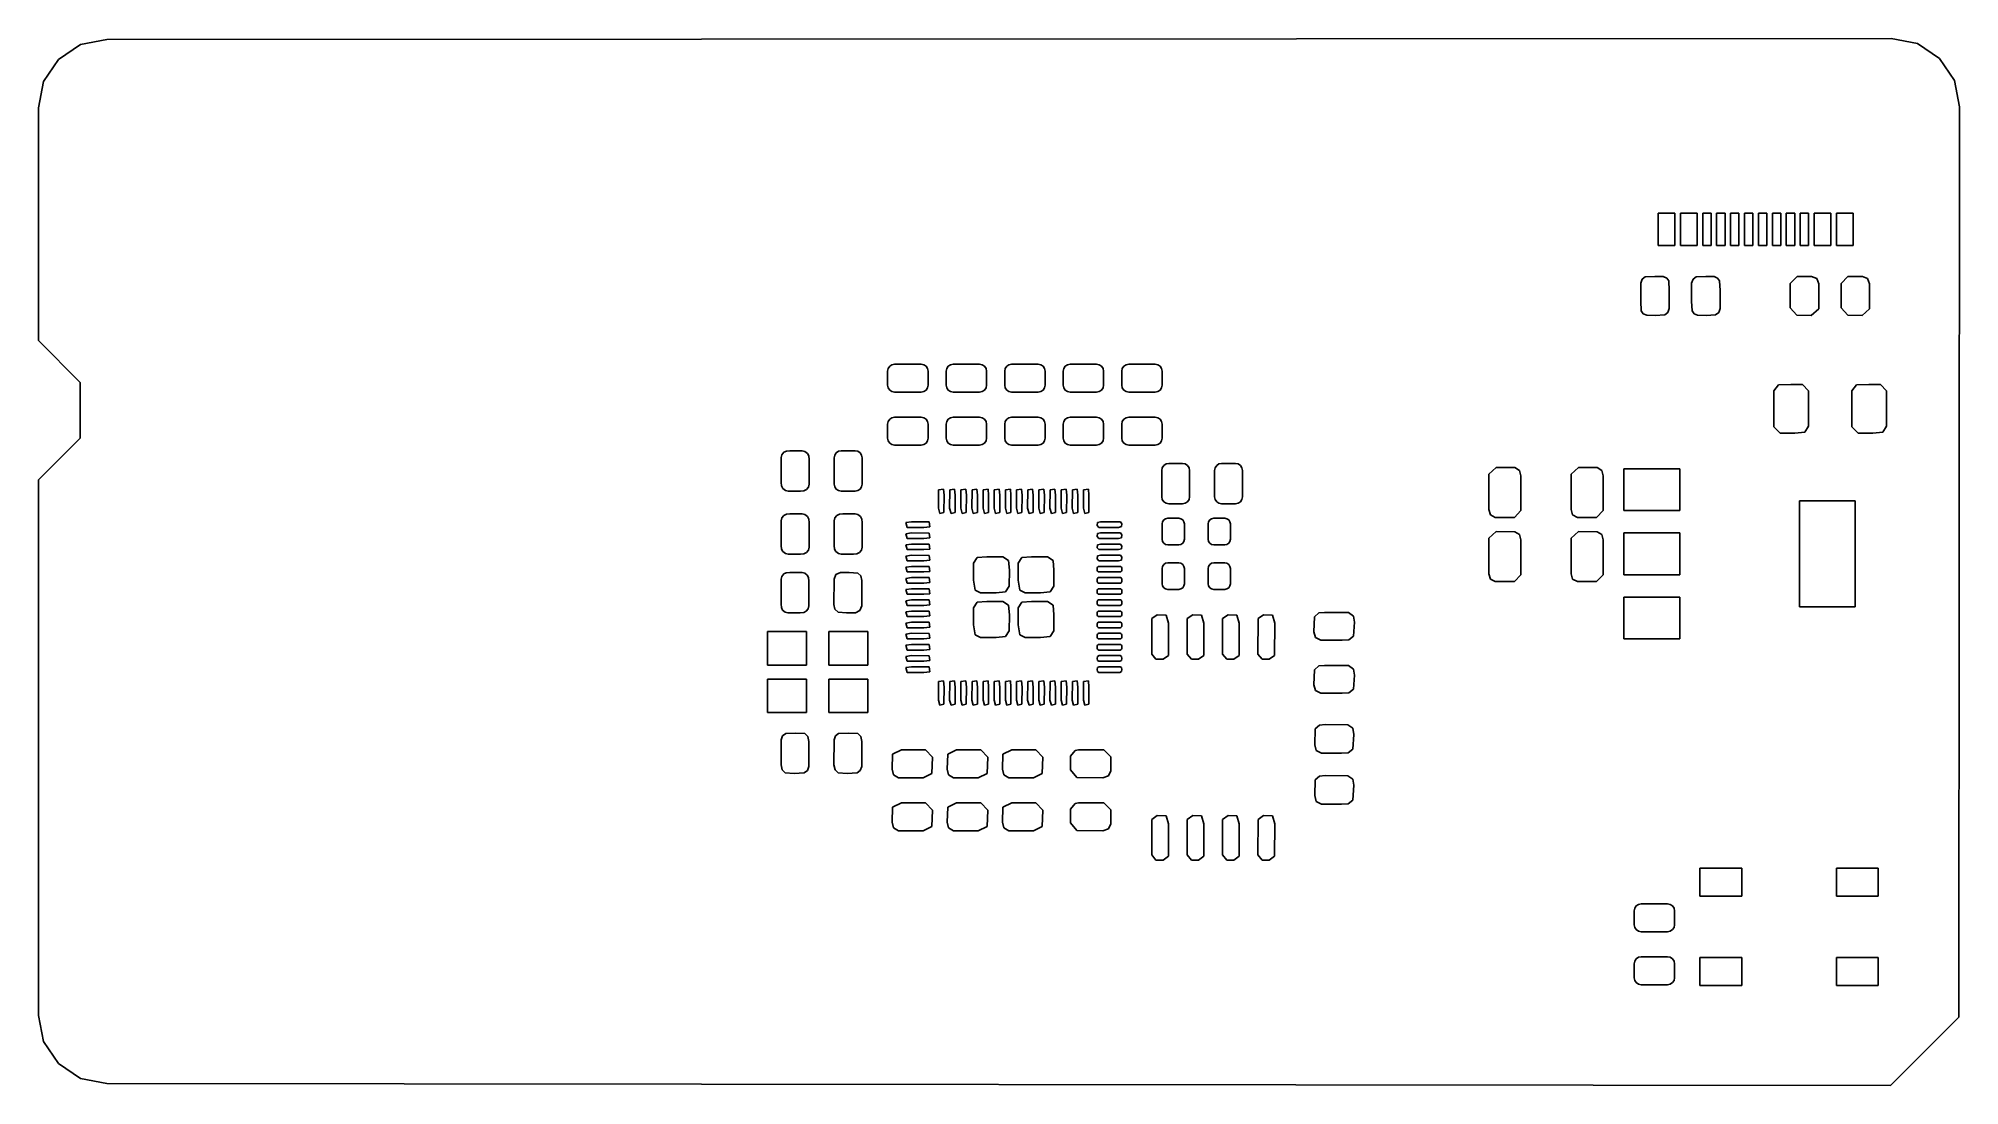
# Model space of a CAD drawing. Extents: x 0 to 68.9, y 0 to 37.5.
import ezdxf

# ---------------------------------------------------------------- set-up
doc = ezdxf.new("R2010")
doc.units = 0

msp = doc.modelspace()

# ---------------------------------------------------------------- linework, layer by layer
at = {"layer": 'Layer 1'}
for p, q in [((1.47361, 37.295783), (0.682353, 36.756262)), ((2.41113, 37.4776), (1.47361, 37.295783)), ((2.41113, 37.4776), (66.45373, 37.510012)), ((67.391067, 37.328141), (66.4537, 37.51)), ((68.182437, 36.788775), (67.391067, 37.328141)), ((0.682353, 36.756262), (0.142985, 35.964911)), ((68.721939, 35.997522), (68.182437, 36.788775)), ((0.142985, 35.964911), (-0.038867, 35.0276)), ((68.9037, 35.06), (68.721939, 35.997522)), ((-0.038867, 35.0276), (-0.038867, 26.6776)), ((68.8787, 2.40997), (68.9037, 35.05997)), ((58.0861, 30.0876), (58.0861, 31.2476)), ((58.0861, 31.2476), (58.6861, 31.2476)), ((58.0861, 30.0876), (58.0861, 31.2476)), ((58.0861, 31.2476), (58.6861, 31.2476)), ((58.6861, 31.2476), (58.6861, 30.0876)), ((58.6861, 31.2476), (58.6861, 30.0876)), ((58.8861, 30.0876), (58.8861, 31.2476)), ((58.8861, 31.2476), (59.4861, 31.2476)), ((58.8861, 30.0876), (58.8861, 31.2476)), ((58.8861, 31.2476), (59.4861, 31.2476)), ((59.4861, 31.2476), (59.4861, 30.0876)), ((59.4861, 31.2476), (59.4861, 30.0876)), ((59.6861, 30.0876), (59.6861, 31.2476)), ((59.6861, 31.2476), (59.9861, 31.2476)), ((59.9861, 31.2476), (59.9861, 30.0876)), ((59.9861, 31.2476), (59.9861, 31.2476)), ((60.1861, 30.0876), (60.1861, 31.2476)), ((60.1861, 31.2476), (60.4861, 31.2476)), ((60.4861, 31.2476), (60.4861, 30.0876)), ((60.4861, 31.2476), (60.4861, 31.2476)), ((60.6861, 30.0876), (60.6861, 31.2476)), ((60.6861, 31.2476), (60.9861, 31.2476)), ((60.9861, 31.2476), (60.9861, 30.0876)), ((60.9861, 31.2476), (60.9861, 31.2476)), ((61.1861, 30.0876), (61.1861, 31.2476)), ((61.1861, 31.2476), (61.4861, 31.2476)), ((61.4861, 31.2476), (61.4861, 30.0876)), ((61.4861, 31.2476), (61.4861, 31.2476)), ((61.6861, 30.0876), (61.6861, 31.2476)), ((61.6861, 31.2476), (61.9861, 31.2476)), ((61.9861, 31.2476), (61.9861, 30.0876)), ((61.9861, 31.2476), (61.9861, 31.2476)), ((62.1861, 30.0876), (62.1861, 31.2476)), ((62.1861, 31.2476), (62.4861, 31.2476)), ((62.4861, 31.2476), (62.4861, 30.0876)), ((62.4861, 31.2476), (62.4861, 31.2476)), ((62.6861, 30.0876), (62.6861, 31.2476)), ((62.6861, 31.2476), (62.9861, 31.2476)), ((62.9861, 31.2476), (62.9861, 30.0876)), ((62.9861, 31.2476), (62.9861, 31.2476)), ((63.1861, 30.0876), (63.1861, 31.2476)), ((63.1861, 31.2476), (63.4861, 31.2476)), ((63.4861, 31.2476), (63.4861, 30.0876)), ((63.4861, 31.2476), (63.4861, 31.2476)), ((63.6861, 30.0876), (63.6861, 31.2476)), ((63.6861, 31.2476), (64.2861, 31.2476)), ((63.6861, 30.0876), (63.6861, 31.2476)), ((63.6861, 31.2476), (64.2861, 31.2476)), ((64.2861, 31.2476), (64.2861, 30.0876)), ((64.2861, 31.2476), (64.2861, 30.0876)), ((64.4861, 30.0876), (64.4861, 31.2476)), ((64.4861, 31.2476), (65.0861, 31.2476)), ((64.4861, 30.0876), (64.4861, 31.2476)), ((64.4861, 31.2476), (65.0861, 31.2476)), ((65.0861, 31.2476), (65.0861, 30.0876)), ((65.0861, 31.2476), (65.0861, 30.0876)), ((58.6861, 30.0876), (58.0861, 30.0876)), ((58.0861, 30.0876), (58.0861, 30.0876)), ((58.6861, 30.0876), (58.0861, 30.0876)), ((58.0861, 30.0876), (58.0861, 30.0876)), ((59.4861, 30.0876), (58.8861, 30.0876)), ((58.8861, 30.0876), (58.8861, 30.0876)), ((59.4861, 30.0876), (58.8861, 30.0876)), ((58.8861, 30.0876), (58.8861, 30.0876)), ((59.9861, 30.0876), (59.6861, 30.0876)), ((60.4861, 30.0876), (60.1861, 30.0876)), ((60.9861, 30.0876), (60.6861, 30.0876)), ((61.4861, 30.0876), (61.1861, 30.0876)), ((61.9861, 30.0876), (61.6861, 30.0876)), ((62.4861, 30.0876), (62.1861, 30.0876)), ((62.9861, 30.0876), (62.6861, 30.0876)), ((63.4861, 30.0876), (63.1861, 30.0876)), ((64.2861, 30.0876), (63.6861, 30.0876)), ((63.6861, 30.0876), (63.6861, 30.0876)), ((64.2861, 30.0876), (63.6861, 30.0876)), ((63.6861, 30.0876), (63.6861, 30.0876)), ((65.0861, 30.0876), (64.4861, 30.0876)), ((64.4861, 30.0876), (64.4861, 30.0876)), ((65.0861, 30.0876), (64.4861, 30.0876)), ((64.4861, 30.0876), (64.4861, 30.0876)), ((57.5158, 28.876664), (57.62173, 28.959823)), ((57.62173, 28.959823), (57.96796, 28.9776)), ((57.96796, 28.9776), (58.26759, 28.971336)), ((58.26759, 28.971336), (58.39584, 28.915761)), ((59.3408, 28.876664), (59.44673, 28.959823)), ((59.44673, 28.959823), (59.79296, 28.9776)), ((59.79296, 28.9776), (60.09259, 28.971336)), ((60.09259, 28.971336), (60.22084, 28.915761)), ((62.8261, 28.7276), (63.07223, 28.974948)), ((63.07223, 28.974948), (63.59546, 28.975444)), ((63.59546, 28.975444), (63.779237, 28.897229)), ((64.6511, 28.7276), (64.89723, 28.974948)), ((64.89723, 28.974948), (65.42046, 28.975444)), ((65.42046, 28.975444), (65.604237, 28.897229)), ((57.4611, 28.084458), (57.46361, 28.740196)), ((57.46361, 28.740196), (57.5158, 28.876664)), ((58.39584, 28.915761), (58.46832, 28.816973)), ((58.46832, 28.816973), (58.4861, 28.470742)), ((58.4861, 28.470742), (58.4861, 27.8276)), ((59.2861, 28.084458), (59.28861, 28.740196)), ((59.28861, 28.740196), (59.3408, 28.876664)), ((60.22084, 28.915761), (60.29332, 28.816973)), ((60.29332, 28.816973), (60.3111, 28.470742)), ((60.3111, 28.470742), (60.3111, 27.8276)), ((62.82703, 27.845313), (62.8261, 28.727601)), ((62.8261, 28.727601), (62.8261, 28.7276)), ((63.779237, 28.897229), (63.85017, 28.709888)), ((63.85017, 28.709888), (63.84859, 27.815004)), ((64.65203, 27.845313), (64.6511, 28.727601)), ((64.6511, 28.727601), (64.6511, 28.7276)), ((65.604237, 28.897229), (65.67517, 28.709888)), ((65.67517, 28.709888), (65.67359, 27.815004)), ((57.47888, 27.738227), (57.4611, 28.084458)), ((57.55136, 27.639439), (57.47888, 27.738227)), ((57.67961, 27.583864), (57.55136, 27.639439)), ((57.97924, 27.5776), (57.67961, 27.583864)), ((58.32547, 27.595377), (57.97924, 27.5776)), ((58.43496, 27.683875), (58.32547, 27.595377)), ((58.4861, 27.8276), (58.43496, 27.683875)), ((58.4861, 27.8276), (58.4861, 27.8276)), ((59.30388, 27.738227), (59.2861, 28.084458)), ((59.37636, 27.639439), (59.30388, 27.738227)), ((59.50461, 27.583864), (59.37636, 27.639439)), ((59.80424, 27.5776), (59.50461, 27.583864)), ((60.15047, 27.595377), (59.80424, 27.5776)), ((60.25996, 27.683875), (60.15047, 27.595377)), ((60.3111, 27.8276), (60.25996, 27.683875)), ((60.3111, 27.8276), (60.3111, 27.8276)), ((63.06315, 27.581545), (62.82703, 27.845313)), ((63.58339, 27.57853), (63.06315, 27.581545)), ((63.84859, 27.815004), (63.58339, 27.57853)), ((64.88815, 27.581545), (64.65203, 27.845313)), ((65.40839, 27.57853), (64.88815, 27.581545)), ((65.67359, 27.815004), (65.40839, 27.57853)), ((-0.038868, 26.6776), (1.46113, 25.1776)), ((30.4361, 25.5776), (30.45513, 25.673271)), ((30.4361, 25.0776), (30.4361, 25.5776)), ((30.45513, 25.673271), (30.50932, 25.754377)), ((30.50932, 25.754377), (30.59043, 25.80857)), ((30.59043, 25.80857), (30.6861, 25.8276)), ((30.6861, 25.8276), (31.6361, 25.8276)), ((31.6361, 25.8276), (31.73177, 25.80857)), ((31.73177, 25.80857), (31.81288, 25.754377)), ((31.81288, 25.754377), (31.86707, 25.673271)), ((31.86707, 25.673271), (31.8861, 25.5776)), ((31.8861, 25.5776), (31.8861, 25.0776)), ((32.5361, 25.5776), (32.55513, 25.673271)), ((32.5361, 25.0776), (32.5361, 25.5776)), ((32.55513, 25.673271), (32.60932, 25.754377)), ((32.60932, 25.754377), (32.69043, 25.80857)), ((32.69043, 25.80857), (32.7861, 25.8276)), ((32.7861, 25.8276), (33.7361, 25.8276)), ((33.7361, 25.8276), (33.83177, 25.80857)), ((33.83177, 25.80857), (33.91288, 25.754377)), ((33.91288, 25.754377), (33.96707, 25.673271)), ((33.96707, 25.673271), (33.9861, 25.5776)), ((33.9861, 25.5776), (33.9861, 25.0776)), ((34.6361, 25.5776), (34.65513, 25.673271)), ((34.6361, 25.0776), (34.6361, 25.5776)), ((34.65513, 25.673271), (34.70932, 25.754377)), ((34.70932, 25.754377), (34.79043, 25.80857)), ((34.79043, 25.80857), (34.8861, 25.8276)), ((34.8861, 25.8276), (35.8361, 25.8276)), ((35.8361, 25.8276), (35.93177, 25.80857)), ((35.93177, 25.80857), (36.01288, 25.754377)), ((36.01288, 25.754377), (36.06707, 25.673271)), ((36.06707, 25.673271), (36.0861, 25.5776)), ((36.0861, 25.5776), (36.0861, 25.0776)), ((36.7361, 25.5776), (36.75513, 25.673271)), ((36.7361, 25.0776), (36.7361, 25.5776)), ((36.75513, 25.673271), (36.80932, 25.754377)), ((36.80932, 25.754377), (36.89043, 25.80857)), ((36.89043, 25.80857), (36.9861, 25.8276)), ((36.9861, 25.8276), (37.9361, 25.8276)), ((37.9361, 25.8276), (38.03177, 25.80857)), ((38.03177, 25.80857), (38.11288, 25.754377)), ((38.11288, 25.754377), (38.16707, 25.673271)), ((38.16707, 25.673271), (38.1861, 25.5776)), ((38.1861, 25.5776), (38.1861, 25.0776)), ((38.8361, 25.5776), (38.85513, 25.673271)), ((38.8361, 25.0776), (38.8361, 25.5776)), ((38.85513, 25.673271), (38.90932, 25.754377)), ((38.90932, 25.754377), (38.99043, 25.80857)), ((38.99043, 25.80857), (39.0861, 25.8276)), ((39.0861, 25.8276), (40.0361, 25.8276)), ((40.0361, 25.8276), (40.13177, 25.80857)), ((40.13177, 25.80857), (40.21288, 25.754377)), ((40.21288, 25.754377), (40.26707, 25.673271)), ((40.26707, 25.673271), (40.2861, 25.5776)), ((40.2861, 25.5776), (40.2861, 25.0776)), ((1.46113, 25.1776), (1.46113, 23.1776)), ((30.45513, 24.981929), (30.4361, 25.0776)), ((30.50932, 24.900823), (30.45513, 24.981929)), ((30.59043, 24.84663), (30.50932, 24.900823)), ((30.6861, 24.8276), (30.59043, 24.84663)), ((31.6361, 24.8276), (30.6861, 24.8276)), ((31.73177, 24.84663), (31.6361, 24.8276)), ((31.81288, 24.900823), (31.73177, 24.84663)), ((31.86707, 24.981929), (31.81288, 24.900823)), ((31.8861, 25.0776), (31.86707, 24.981929)), ((32.55513, 24.981929), (32.5361, 25.0776)), ((32.60932, 24.900823), (32.55513, 24.981929)), ((32.69043, 24.84663), (32.60932, 24.900823)), ((32.7861, 24.8276), (32.69043, 24.84663)), ((33.7361, 24.8276), (32.7861, 24.8276)), ((33.83177, 24.84663), (33.7361, 24.8276)), ((33.91288, 24.900823), (33.83177, 24.84663)), ((33.96707, 24.981929), (33.91288, 24.900823)), ((33.9861, 25.0776), (33.96707, 24.981929)), ((34.65513, 24.981929), (34.6361, 25.0776)), ((34.70932, 24.900823), (34.65513, 24.981929)), ((34.79043, 24.84663), (34.70932, 24.900823)), ((34.8861, 24.8276), (34.79043, 24.84663)), ((35.8361, 24.8276), (34.8861, 24.8276)), ((35.93177, 24.84663), (35.8361, 24.8276)), ((36.01288, 24.900823), (35.93177, 24.84663)), ((36.06707, 24.981929), (36.01288, 24.900823)), ((36.0861, 25.0776), (36.06707, 24.981929)), ((36.75513, 24.981929), (36.7361, 25.0776)), ((36.80932, 24.900823), (36.75513, 24.981929)), ((36.89043, 24.84663), (36.80932, 24.900823)), ((36.9861, 24.8276), (36.89043, 24.84663)), ((37.9361, 24.8276), (36.9861, 24.8276)), ((38.03177, 24.84663), (37.9361, 24.8276)), ((38.11288, 24.900823), (38.03177, 24.84663)), ((38.16707, 24.981929), (38.11288, 24.900823)), ((38.1861, 25.0776), (38.16707, 24.981929)), ((38.85513, 24.981929), (38.8361, 25.0776)), ((38.90932, 24.900823), (38.85513, 24.981929)), ((38.99043, 24.84663), (38.90932, 24.900823)), ((39.0861, 24.8276), (38.99043, 24.84663)), ((40.0361, 24.8276), (39.0861, 24.8276)), ((40.13177, 24.84663), (40.0361, 24.8276)), ((40.21288, 24.900823), (40.13177, 24.84663)), ((40.26707, 24.981929), (40.21288, 24.900823)), ((40.2861, 25.0776), (40.26707, 24.981929)), ((62.2361, 24.180674), (62.23957, 24.870045)), ((62.23957, 24.870045), (62.40788, 25.08704)), ((62.40788, 25.08704), (62.85073, 25.1026)), ((62.85073, 25.1026), (63.27099, 25.09566)), ((63.27099, 25.09566), (63.48095, 24.87849)), ((63.48095, 24.87849), (63.4861, 24.274526)), ((65.0361, 24.180674), (65.03957, 24.870045)), ((65.03957, 24.870045), (65.20788, 25.08704)), ((65.20788, 25.08704), (65.65073, 25.1026)), ((65.65073, 25.1026), (66.07099, 25.09566)), ((66.07099, 25.09566), (66.28095, 24.87849)), ((66.28095, 24.87849), (66.2861, 24.274526)), ((62.24125, 23.576709), (62.2361, 24.180674)), ((63.4861, 24.274526), (63.4861, 23.6026)), ((65.04125, 23.576709), (65.0361, 24.180674)), ((66.2861, 24.274526), (66.2861, 23.6026)), ((30.4361, 23.6776), (30.45513, 23.773271)), ((30.4361, 23.1776), (30.4361, 23.6776)), ((30.45513, 23.773271), (30.50932, 23.854377)), ((30.50932, 23.854377), (30.59043, 23.90857)), ((30.59043, 23.90857), (30.6861, 23.9276)), ((30.6861, 23.9276), (31.6361, 23.9276)), ((31.6361, 23.9276), (31.73177, 23.90857)), ((31.73177, 23.90857), (31.81288, 23.854377)), ((31.81288, 23.854377), (31.86707, 23.773271)), ((31.86707, 23.773271), (31.8861, 23.6776)), ((31.8861, 23.6776), (31.8861, 23.1776)), ((32.5361, 23.6776), (32.55513, 23.773271)), ((32.5361, 23.1776), (32.5361, 23.6776)), ((32.55513, 23.773271), (32.60932, 23.854377)), ((32.60932, 23.854377), (32.69043, 23.90857)), ((32.69043, 23.90857), (32.7861, 23.9276)), ((32.7861, 23.9276), (33.7361, 23.9276)), ((33.7361, 23.9276), (33.83177, 23.90857)), ((33.83177, 23.90857), (33.91288, 23.854377)), ((33.91288, 23.854377), (33.96707, 23.773271)), ((33.96707, 23.773271), (33.9861, 23.6776)), ((33.9861, 23.6776), (33.9861, 23.1776)), ((34.6361, 23.6776), (34.65513, 23.773271)), ((34.6361, 23.1776), (34.6361, 23.6776)), ((34.65513, 23.773271), (34.70932, 23.854377)), ((34.70932, 23.854377), (34.79043, 23.90857)), ((34.79043, 23.90857), (34.8861, 23.9276)), ((34.8861, 23.9276), (35.8361, 23.9276)), ((35.8361, 23.9276), (35.93177, 23.90857)), ((35.93177, 23.90857), (36.01288, 23.854377)), ((36.01288, 23.854377), (36.06707, 23.773271)), ((36.06707, 23.773271), (36.0861, 23.6776)), ((36.0861, 23.6776), (36.0861, 23.1776)), ((36.7361, 23.6776), (36.75513, 23.773271)), ((36.7361, 23.1776), (36.7361, 23.6776)), ((36.75513, 23.773271), (36.80932, 23.854377)), ((36.80932, 23.854377), (36.89043, 23.90857)), ((36.89043, 23.90857), (36.9861, 23.9276)), ((36.9861, 23.9276), (37.9361, 23.9276)), ((37.9361, 23.9276), (38.03177, 23.90857)), ((38.03177, 23.90857), (38.11288, 23.854377)), ((38.11288, 23.854377), (38.16707, 23.773271)), ((38.16707, 23.773271), (38.1861, 23.6776)), ((38.1861, 23.6776), (38.1861, 23.1776)), ((38.8361, 23.6776), (38.85513, 23.773271)), ((38.8361, 23.1776), (38.8361, 23.6776)), ((38.85513, 23.773271), (38.90932, 23.854377)), ((38.90932, 23.854377), (38.99043, 23.90857)), ((38.99043, 23.90857), (39.0861, 23.9276)), ((39.0861, 23.9276), (40.0361, 23.9276)), ((40.0361, 23.9276), (40.13177, 23.90857)), ((40.13177, 23.90857), (40.21288, 23.854377)), ((40.21288, 23.854377), (40.26707, 23.773271)), ((40.26707, 23.773271), (40.2861, 23.6776)), ((40.2861, 23.6776), (40.2861, 23.1776)), ((62.45993, 23.357805), (62.24125, 23.576709)), ((63.4861, 23.6026), (63.35372, 23.386297)), ((63.4861, 23.6026), (63.4861, 23.6026)), ((65.25993, 23.357805), (65.04125, 23.576709)), ((66.2861, 23.6026), (66.15372, 23.386297)), ((66.2861, 23.6026), (66.2861, 23.6026)), ((-0.038868, 21.6776), (1.46113, 23.1776)), ((30.45513, 23.081929), (30.4361, 23.1776)), ((30.50932, 23.000823), (30.45513, 23.081929)), ((30.59043, 22.94663), (30.50932, 23.000823)), ((30.6861, 22.9276), (30.59043, 22.94663)), ((31.6361, 22.9276), (30.6861, 22.9276)), ((31.73177, 22.94663), (31.6361, 22.9276)), ((31.81288, 23.000823), (31.73177, 22.94663)), ((31.86707, 23.081929), (31.81288, 23.000823)), ((31.8861, 23.1776), (31.86707, 23.081929)), ((32.55513, 23.081929), (32.5361, 23.1776)), ((32.60932, 23.000823), (32.55513, 23.081929)), ((32.69043, 22.94663), (32.60932, 23.000823)), ((32.7861, 22.9276), (32.69043, 22.94663)), ((33.7361, 22.9276), (32.7861, 22.9276)), ((33.83177, 22.94663), (33.7361, 22.9276)), ((33.91288, 23.000823), (33.83177, 22.94663)), ((33.96707, 23.081929), (33.91288, 23.000823)), ((33.9861, 23.1776), (33.96707, 23.081929)), ((34.65513, 23.081929), (34.6361, 23.1776)), ((34.70932, 23.000823), (34.65513, 23.081929)), ((34.79043, 22.94663), (34.70932, 23.000823)), ((34.8861, 22.9276), (34.79043, 22.94663)), ((35.8361, 22.9276), (34.8861, 22.9276)), ((35.93177, 22.94663), (35.8361, 22.9276)), ((36.01288, 23.000823), (35.93177, 22.94663)), ((36.06707, 23.081929), (36.01288, 23.000823)), ((36.0861, 23.1776), (36.06707, 23.081929)), ((36.75513, 23.081929), (36.7361, 23.1776)), ((36.80932, 23.000823), (36.75513, 23.081929)), ((36.89043, 22.94663), (36.80932, 23.000823)), ((36.9861, 22.9276), (36.89043, 22.94663)), ((37.9361, 22.9276), (36.9861, 22.9276)), ((38.03177, 22.94663), (37.9361, 22.9276)), ((38.11288, 23.000823), (38.03177, 22.94663)), ((38.16707, 23.081929), (38.11288, 23.000823)), ((38.1861, 23.1776), (38.16707, 23.081929)), ((38.85513, 23.081929), (38.8361, 23.1776)), ((38.90932, 23.000823), (38.85513, 23.081929)), ((38.99043, 22.94663), (38.90932, 23.000823)), ((39.0861, 22.9276), (38.99043, 22.94663)), ((40.0361, 22.9276), (39.0861, 22.9276)), ((40.13177, 22.94663), (40.0361, 22.9276)), ((40.21288, 23.000823), (40.13177, 22.94663)), ((40.26707, 23.081929), (40.21288, 23.000823)), ((40.2861, 23.1776), (40.26707, 23.081929)), ((62.98708, 23.3526), (62.45993, 23.357805)), ((63.35372, 23.386297), (62.98708, 23.3526)), ((65.78708, 23.3526), (65.25993, 23.357805)), ((66.15372, 23.386297), (65.78708, 23.3526)), ((26.6187, 21.586739), (26.6194, 22.479127)), ((26.6194, 22.479127), (26.64173, 22.577252)), ((26.64173, 22.577252), (26.71584, 22.668361)), ((26.71584, 22.668361), (26.80478, 22.712885)), ((26.80478, 22.712885), (26.92984, 22.7256)), ((26.92984, 22.7256), (27.37223, 22.724898)), ((27.37223, 22.724898), (27.47035, 22.702574)), ((27.47035, 22.702574), (27.56146, 22.628454)), ((27.56146, 22.628454), (27.60598, 22.539525)), ((27.60598, 22.539525), (27.6187, 22.414461)), ((27.6187, 22.414461), (27.6187, 21.5256)), ((28.5378, 22.5713), (28.5188, 22.4756)), ((28.5188, 22.4756), (28.5188, 21.5256)), ((28.5918, 22.6524), (28.5378, 22.5713)), ((28.6728, 22.7066), (28.5918, 22.6524)), ((28.7688, 22.7256), (28.6728, 22.7066)), ((29.2688, 22.7256), (28.7688, 22.7256)), ((29.3648, 22.7066), (29.2688, 22.7256)), ((29.4458, 22.6524), (29.3648, 22.7066)), ((29.4998, 22.5713), (29.4458, 22.6524)), ((29.5188, 22.4756), (29.4998, 22.5713)), ((29.5188, 21.5256), (29.5188, 22.4756)), ((40.2711, 22.0204), (40.29013, 22.116071)), ((40.29013, 22.116071), (40.34433, 22.197177)), ((40.34433, 22.197177), (40.42543, 22.25137)), ((40.42543, 22.25137), (40.5211, 22.2704)), ((40.5211, 22.2704), (41.0211, 22.2704)), ((41.0211, 22.2704), (41.11677, 22.25137)), ((41.11677, 22.25137), (41.19788, 22.197177)), ((41.19788, 22.197177), (41.25207, 22.116071)), ((41.25207, 22.116071), (41.2711, 22.0204)), ((42.1711, 22.0204), (42.19013, 22.116071)), ((42.19013, 22.116071), (42.24433, 22.197177)), ((42.24433, 22.197177), (42.32543, 22.25137)), ((42.32543, 22.25137), (42.4211, 22.2704)), ((42.4211, 22.2704), (42.9211, 22.2704)), ((42.9211, 22.2704), (43.01677, 22.25137)), ((43.01677, 22.25137), (43.09788, 22.197177)), ((43.09788, 22.197177), (43.15207, 22.116071)), ((43.15207, 22.116071), (43.1711, 22.0204)), ((52.01338, 21.889044), (52.27277, 22.127597)), ((52.27277, 22.127597), (52.94544, 22.120766)), ((52.94544, 22.120766), (53.110814, 22.021211)), ((54.96338, 21.889044), (55.22277, 22.127597)), ((55.22277, 22.127597), (55.89544, 22.120766)), ((55.89544, 22.120766), (56.060814, 22.021211)), ((56.8611, 20.5776), (56.8611, 22.0776)), ((56.8611, 22.0776), (58.8611, 22.0776)), ((58.8611, 22.0776), (58.8611, 20.5776)), ((-0.038868, 21.6776), (-0.038868, 2.4776)), ((26.63142, 21.461675), (26.6187, 21.586739)), ((26.67594, 21.372746), (26.63142, 21.461675)), ((26.76705, 21.298626), (26.67594, 21.372746)), ((27.59567, 21.423948), (27.52156, 21.332839)), ((27.6187, 21.5256), (27.59567, 21.423948)), ((27.6187, 21.5256), (27.6187, 21.5256)), ((28.5188, 21.5256), (28.5378, 21.4299)), ((28.5378, 21.4299), (28.5918, 21.3488)), ((29.4458, 21.3488), (29.4998, 21.4299)), ((29.4998, 21.4299), (29.5188, 21.5256)), ((29.5188, 21.5256), (29.5188, 21.5256)), ((40.2711, 21.0704), (40.2711, 22.0204)), ((41.2711, 22.0204), (41.2711, 21.0704)), ((42.1711, 21.0704), (42.1711, 22.0204)), ((43.1711, 22.0204), (43.1711, 21.0704)), ((52.0111, 20.612614), (52.01338, 21.889044)), ((53.110814, 22.021211), (53.1611, 21.830911)), ((53.1611, 21.830911), (53.1611, 20.577601)), ((54.9611, 20.612614), (54.96338, 21.889044)), ((56.060814, 22.021211), (56.1111, 21.830911)), ((56.1111, 21.830911), (56.1111, 20.577601)), ((26.86517, 21.276302), (26.76705, 21.298626)), ((27.30756, 21.2756), (26.86517, 21.276302)), ((27.43262, 21.288315), (27.30756, 21.2756)), ((27.52156, 21.332839), (27.43262, 21.288315)), ((28.5918, 21.3488), (28.6728, 21.2946)), ((28.6728, 21.2946), (28.7688, 21.2756)), ((28.7688, 21.2756), (29.2688, 21.2756)), ((29.2688, 21.2756), (29.3648, 21.2946)), ((29.3648, 21.2946), (29.4458, 21.3488)), ((32.2611, 20.65962), (32.26491, 21.321734)), ((32.26491, 21.321734), (32.43938, 21.342684)), ((32.43938, 21.342684), (32.4611, 21.126574)), ((32.4611, 21.126574), (32.45729, 20.508466)), ((32.6611, 20.65962), (32.66491, 21.321734)), ((32.66491, 21.321734), (32.83938, 21.342684)), ((32.83938, 21.342684), (32.8611, 21.126574)), ((32.8611, 21.126574), (32.85729, 20.508466)), ((33.0611, 20.65962), (33.06491, 21.321734)), ((33.06491, 21.321734), (33.23938, 21.342684)), ((33.23938, 21.342684), (33.2611, 21.126574)), ((33.2611, 21.126574), (33.25729, 20.508466)), ((33.4611, 20.65962), (33.46491, 21.321734)), ((33.46491, 21.321734), (33.63938, 21.342684)), ((33.63938, 21.342684), (33.6611, 21.126574)), ((33.6611, 21.126574), (33.65729, 20.508466)), ((33.8611, 20.65962), (33.86491, 21.321734)), ((33.86491, 21.321734), (34.03938, 21.342684)), ((34.03938, 21.342684), (34.0611, 21.126574)), ((34.0611, 21.126574), (34.05729, 20.508466)), ((34.2611, 20.65962), (34.26491, 21.321734)), ((34.26491, 21.321734), (34.43938, 21.342684)), ((34.43938, 21.342684), (34.4611, 21.126574)), ((34.4611, 21.126574), (34.45729, 20.508466)), ((34.6611, 20.65962), (34.66491, 21.321734)), ((34.66491, 21.321734), (34.83938, 21.342684)), ((34.83938, 21.342684), (34.8611, 21.126574)), ((34.8611, 21.126574), (34.85729, 20.508466)), ((35.0611, 20.65962), (35.06491, 21.321734)), ((35.06491, 21.321734), (35.23938, 21.342684)), ((35.23938, 21.342684), (35.2611, 21.126574)), ((35.2611, 21.126574), (35.25729, 20.508466)), ((35.4611, 20.65962), (35.46491, 21.321734)), ((35.46491, 21.321734), (35.63938, 21.342684)), ((35.63938, 21.342684), (35.6611, 21.126574)), ((35.6611, 21.126574), (35.65729, 20.508466)), ((35.8611, 20.65962), (35.86491, 21.321734)), ((35.86491, 21.321734), (36.03938, 21.342684)), ((36.03938, 21.342684), (36.0611, 21.126574)), ((36.0611, 21.126574), (36.05729, 20.508466)), ((36.2611, 20.65962), (36.26491, 21.321734)), ((36.26491, 21.321734), (36.43938, 21.342684)), ((36.43938, 21.342684), (36.4611, 21.126574)), ((36.4611, 21.126574), (36.45729, 20.508466)), ((36.6611, 20.65962), (36.66491, 21.321734)), ((36.66491, 21.321734), (36.83938, 21.342684)), ((36.83938, 21.342684), (36.8611, 21.126574)), ((36.8611, 21.126574), (36.85729, 20.508466)), ((37.0611, 20.65962), (37.06491, 21.321734)), ((37.06491, 21.321734), (37.23938, 21.342684)), ((37.23938, 21.342684), (37.2611, 21.126574)), ((37.2611, 21.126574), (37.25729, 20.508466)), ((37.4611, 20.65962), (37.46491, 21.321734)), ((37.46491, 21.321734), (37.63938, 21.342684)), ((37.63938, 21.342684), (37.6611, 21.126574)), ((37.6611, 21.126574), (37.65729, 20.508466)), ((40.29013, 20.974729), (40.2711, 21.0704)), ((40.34433, 20.893623), (40.29013, 20.974729)), ((40.42543, 20.83943), (40.34433, 20.893623)), ((40.5211, 20.8204), (40.42543, 20.83943)), ((41.0211, 20.8204), (40.5211, 20.8204)), ((41.11677, 20.83943), (41.0211, 20.8204)), ((41.19788, 20.893623), (41.11677, 20.83943)), ((41.25207, 20.974729), (41.19788, 20.893623)), ((41.2711, 21.0704), (41.25207, 20.974729)), ((42.19013, 20.974729), (42.1711, 21.0704)), ((42.24433, 20.893623), (42.19013, 20.974729)), ((42.32543, 20.83943), (42.24433, 20.893623)), ((42.4211, 20.8204), (42.32543, 20.83943)), ((42.9211, 20.8204), (42.4211, 20.8204)), ((43.01677, 20.83943), (42.9211, 20.8204)), ((43.09788, 20.893623), (43.01677, 20.83943)), ((43.15207, 20.974729), (43.09788, 20.893623)), ((43.1711, 21.0704), (43.15207, 20.974729)), ((63.1611, 17.1276), (63.1611, 20.9276)), ((63.1611, 20.9276), (65.1611, 20.9276)), ((65.1611, 20.9276), (65.1611, 17.1276)), ((26.6187, 19.324039), (26.6194, 20.216427)), ((26.6194, 20.216427), (26.64173, 20.314552)), ((26.64173, 20.314552), (26.71584, 20.405661)), ((26.71584, 20.405661), (26.80478, 20.450185)), ((26.80478, 20.450185), (26.92984, 20.4629)), ((26.92984, 20.4629), (27.37223, 20.462198)), ((27.37223, 20.462198), (27.47035, 20.439874)), ((27.47035, 20.439874), (27.56146, 20.365754)), ((27.56146, 20.365754), (27.60598, 20.276825)), ((27.60598, 20.276825), (27.6187, 20.151761)), ((27.6187, 20.151761), (27.6187, 19.2629)), ((28.5187, 19.324039), (28.5194, 20.216427)), ((28.5194, 20.216427), (28.54173, 20.314552)), ((28.54173, 20.314552), (28.61584, 20.405661)), ((28.61584, 20.405661), (28.70478, 20.450185)), ((28.70478, 20.450185), (28.82984, 20.4629)), ((28.82984, 20.4629), (29.27223, 20.462198)), ((29.27223, 20.462198), (29.37035, 20.439874)), ((29.37035, 20.439874), (29.46146, 20.365754)), ((29.46146, 20.365754), (29.50598, 20.276825)), ((29.50598, 20.276825), (29.5187, 20.151761)), ((29.5187, 20.151761), (29.5187, 19.2629)), ((31.08991, 20.146734), (31.29012, 20.1776)), ((31.1361, 19.9776), (31.08991, 20.146734)), ((31.29012, 20.1776), (31.93023, 20.173794)), ((31.95118, 19.999316), (31.73507, 19.9776)), ((31.93023, 20.173794), (31.95118, 19.999316)), ((32.3111, 20.4776), (32.2611, 20.65962)), ((32.45729, 20.508466), (32.3111, 20.4776)), ((32.3111, 20.4776), (32.3111, 20.4776)), ((32.7111, 20.4776), (32.6611, 20.65962)), ((32.85729, 20.508466), (32.7111, 20.4776)), ((32.7111, 20.4776), (32.7111, 20.4776)), ((33.1111, 20.4776), (33.0611, 20.65962)), ((33.25729, 20.508466), (33.1111, 20.4776)), ((33.1111, 20.4776), (33.1111, 20.4776)), ((33.5111, 20.4776), (33.4611, 20.65962)), ((33.65729, 20.508466), (33.5111, 20.4776)), ((33.5111, 20.4776), (33.5111, 20.4776)), ((33.9111, 20.4776), (33.8611, 20.65962)), ((34.05729, 20.508466), (33.9111, 20.4776)), ((33.9111, 20.4776), (33.9111, 20.4776)), ((34.3111, 20.4776), (34.2611, 20.65962)), ((34.45729, 20.508466), (34.3111, 20.4776)), ((34.3111, 20.4776), (34.3111, 20.4776)), ((34.7111, 20.4776), (34.6611, 20.65962)), ((34.85729, 20.508466), (34.7111, 20.4776)), ((34.7111, 20.4776), (34.7111, 20.4776)), ((35.1111, 20.4776), (35.0611, 20.65962)), ((35.25729, 20.508466), (35.1111, 20.4776)), ((35.1111, 20.4776), (35.1111, 20.4776)), ((35.5111, 20.4776), (35.4611, 20.65962)), ((35.65729, 20.508466), (35.5111, 20.4776)), ((35.5111, 20.4776), (35.5111, 20.4776)), ((35.9111, 20.4776), (35.8611, 20.65962)), ((36.05729, 20.508466), (35.9111, 20.4776)), ((35.9111, 20.4776), (35.9111, 20.4776)), ((36.3111, 20.4776), (36.2611, 20.65962)), ((36.45729, 20.508466), (36.3111, 20.4776)), ((36.3111, 20.4776), (36.3111, 20.4776)), ((36.7111, 20.4776), (36.6611, 20.65962)), ((36.85729, 20.508466), (36.7111, 20.4776)), ((36.7111, 20.4776), (36.7111, 20.4776)), ((37.1111, 20.4776), (37.0611, 20.65962)), ((37.25729, 20.508466), (37.1111, 20.4776)), ((37.1111, 20.4776), (37.1111, 20.4776)), ((37.5111, 20.4776), (37.4611, 20.65962)), ((37.65729, 20.508466), (37.5111, 20.4776)), ((37.5111, 20.4776), (37.5111, 20.4776)), ((37.9611, 20.044474), (37.96866, 20.152346)), ((38.0111, 19.9776), (37.9611, 20.044474)), ((37.96866, 20.152346), (38.07522, 20.1776)), ((38.07522, 20.1776), (38.78941, 20.176941)), ((38.82854, 20.002852), (38.72198, 19.9776)), ((38.78941, 20.176941), (38.8361, 20.107351)), ((38.8361, 20.107351), (38.82854, 20.002852)), ((40.2861, 20.1026), (40.30132, 20.179137)), ((40.2861, 19.5526), (40.2861, 20.1026)), ((40.30132, 20.179137), (40.34468, 20.244021)), ((40.34468, 20.244021), (40.40956, 20.287376)), ((40.40956, 20.287376), (40.4861, 20.3026)), ((40.4861, 20.3026), (40.8861, 20.3026)), ((40.8861, 20.3026), (40.96264, 20.287376)), ((40.96264, 20.287376), (41.02752, 20.244021)), ((41.02752, 20.244021), (41.07088, 20.179137)), ((41.07088, 20.179137), (41.0861, 20.1026)), ((41.0861, 20.1026), (41.0861, 19.5526)), ((41.9361, 20.1026), (41.95132, 20.179137)), ((41.9361, 19.5526), (41.9361, 20.1026)), ((41.95132, 20.179137), (41.99468, 20.244021)), ((41.99468, 20.244021), (42.05956, 20.287376)), ((42.05956, 20.287376), (42.1361, 20.3026)), ((42.1361, 20.3026), (42.5361, 20.3026)), ((42.5361, 20.3026), (42.61264, 20.287376)), ((42.61264, 20.287376), (42.67752, 20.244021)), ((42.67752, 20.244021), (42.72088, 20.179137)), ((42.72088, 20.179137), (42.7361, 20.1026)), ((42.7361, 20.1026), (42.7361, 19.5526)), ((52.068191, 20.424883), (52.0111, 20.612614)), ((52.23821, 20.332154), (52.068191, 20.424883)), ((52.92664, 20.330691), (52.23821, 20.332154)), ((53.1611, 20.5776), (52.92664, 20.330691)), ((53.1611, 20.577601), (53.1611, 20.5776)), ((55.018191, 20.424883), (54.9611, 20.612614)), ((55.18821, 20.332154), (55.018191, 20.424883)), ((55.87664, 20.330691), (55.18821, 20.332154)), ((56.1111, 20.5776), (55.87664, 20.330691)), ((56.1111, 20.577601), (56.1111, 20.5776)), ((58.8611, 20.5776), (56.8611, 20.5776)), ((26.63142, 19.198975), (26.6187, 19.324039)), ((28.53142, 19.198975), (28.5187, 19.324039)), ((31.08991, 19.746734), (31.29012, 19.7776)), ((31.1361, 19.5776), (31.08991, 19.746734)), ((31.08991, 19.346734), (31.29012, 19.3776)), ((31.1361, 19.1776), (31.08991, 19.346734)), ((31.73507, 19.9776), (31.1361, 19.9776)), ((31.1361, 19.9776), (31.1361, 19.9776)), ((31.73507, 19.5776), (31.1361, 19.5776)), ((31.1361, 19.5776), (31.1361, 19.5776)), ((31.29012, 19.7776), (31.93023, 19.773794)), ((31.29012, 19.3776), (31.93023, 19.373794)), ((31.95118, 19.599316), (31.73507, 19.5776)), ((31.93023, 19.773794), (31.95118, 19.599316)), ((31.93023, 19.373794), (31.95118, 19.199316)), ((37.9611, 19.644474), (37.96866, 19.752346)), ((38.0111, 19.5776), (37.9611, 19.644474)), ((37.9611, 19.244474), (37.96866, 19.352346)), ((37.96866, 19.752346), (38.07522, 19.7776)), ((37.96866, 19.352346), (38.07522, 19.3776)), ((38.72198, 19.9776), (38.0111, 19.9776)), ((38.0111, 19.9776), (38.0111, 19.9776)), ((38.72198, 19.5776), (38.0111, 19.5776)), ((38.0111, 19.5776), (38.0111, 19.5776)), ((38.07522, 19.7776), (38.78941, 19.776941)), ((38.07522, 19.3776), (38.78941, 19.376941)), ((38.82854, 19.602852), (38.72198, 19.5776)), ((38.78941, 19.776941), (38.8361, 19.707351)), ((38.78941, 19.376941), (38.8361, 19.307351)), ((38.8361, 19.707351), (38.82854, 19.602852)), ((38.8361, 19.307351), (38.82854, 19.202852)), ((40.30132, 19.476063), (40.2861, 19.5526)), ((40.34468, 19.411179), (40.30132, 19.476063)), ((40.40956, 19.367824), (40.34468, 19.411179)), ((40.4861, 19.3526), (40.40956, 19.367824)), ((40.8861, 19.3526), (40.4861, 19.3526)), ((40.96264, 19.367824), (40.8861, 19.3526)), ((41.02752, 19.411179), (40.96264, 19.367824)), ((41.07088, 19.476063), (41.02752, 19.411179)), ((41.0861, 19.5526), (41.07088, 19.476063)), ((41.95132, 19.476063), (41.9361, 19.5526)), ((41.99468, 19.411179), (41.95132, 19.476063)), ((42.05956, 19.367824), (41.99468, 19.411179)), ((42.1361, 19.3526), (42.05956, 19.367824)), ((42.5361, 19.3526), (42.1361, 19.3526)), ((42.61264, 19.367824), (42.5361, 19.3526)), ((42.67752, 19.411179), (42.61264, 19.367824)), ((42.72088, 19.476063), (42.67752, 19.411179)), ((42.7361, 19.5526), (42.72088, 19.476063)), ((52.0111, 18.312614), (52.01338, 19.589044)), ((52.01338, 19.589044), (52.27277, 19.827597)), ((52.27277, 19.827597), (52.94544, 19.820766)), ((52.94544, 19.820766), (53.110814, 19.721211)), ((53.110814, 19.721211), (53.1611, 19.530911)), ((53.1611, 19.530911), (53.1611, 18.277601)), ((54.9611, 18.312614), (54.96338, 19.589044)), ((54.96338, 19.589044), (55.22277, 19.827597)), ((55.22277, 19.827597), (55.89544, 19.820766)), ((55.89544, 19.820766), (56.060814, 19.721211)), ((56.060814, 19.721211), (56.1111, 19.530911)), ((56.1111, 19.530911), (56.1111, 18.277601)), ((56.8611, 18.2776), (56.8611, 19.7776)), ((56.8611, 19.7776), (58.8611, 19.7776)), ((58.8611, 19.7776), (58.8611, 18.2776)), ((26.67594, 19.110046), (26.63142, 19.198975)), ((26.76705, 19.035926), (26.67594, 19.110046)), ((26.86517, 19.013602), (26.76705, 19.035926)), ((27.30756, 19.0129), (26.86517, 19.013602)), ((27.43262, 19.025615), (27.30756, 19.0129)), ((27.52156, 19.070139), (27.43262, 19.025615)), ((27.59567, 19.161248), (27.52156, 19.070139)), ((27.6187, 19.2629), (27.59567, 19.161248)), ((27.6187, 19.2629), (27.6187, 19.2629)), ((28.57594, 19.110046), (28.53142, 19.198975)), ((28.66705, 19.035926), (28.57594, 19.110046)), ((28.76517, 19.013602), (28.66705, 19.035926)), ((29.20756, 19.0129), (28.76517, 19.013602)), ((29.33262, 19.025615), (29.20756, 19.0129)), ((29.42156, 19.070139), (29.33262, 19.025615)), ((29.49567, 19.161248), (29.42156, 19.070139)), ((29.5187, 19.2629), (29.49567, 19.161248)), ((29.5187, 19.2629), (29.5187, 19.2629)), ((31.08991, 18.946734), (31.29012, 18.9776)), ((31.1361, 18.7776), (31.08991, 18.946734)), ((31.73507, 19.1776), (31.1361, 19.1776)), ((31.1361, 19.1776), (31.1361, 19.1776)), ((31.73507, 18.7776), (31.1361, 18.7776)), ((31.1361, 18.7776), (31.1361, 18.7776)), ((31.29012, 18.9776), (31.93023, 18.973794)), ((31.95118, 19.199316), (31.73507, 19.1776)), ((31.95118, 18.799316), (31.73507, 18.7776)), ((31.93023, 18.973794), (31.95118, 18.799316)), ((33.5161, 18.080576), (33.51932, 18.688782)), ((33.51932, 18.688782), (33.65105, 18.890621)), ((33.65105, 18.890621), (33.99707, 18.922599)), ((33.99707, 18.922599), (34.57228, 18.919381)), ((34.57228, 18.919381), (34.77412, 18.787647)), ((34.77412, 18.787647), (34.8061, 18.441628)), ((35.1161, 18.080576), (35.11932, 18.688782)), ((35.11932, 18.688782), (35.25105, 18.890621)), ((35.25105, 18.890621), (35.59707, 18.922599)), ((35.59707, 18.922599), (36.17228, 18.919381)), ((36.17228, 18.919381), (36.37412, 18.787647)), ((36.37412, 18.787647), (36.4061, 18.441628)), ((38.0111, 19.1776), (37.9611, 19.244474)), ((37.9611, 18.844474), (37.96866, 18.952346)), ((38.0111, 18.7776), (37.9611, 18.844474)), ((37.96866, 18.952346), (38.07522, 18.9776)), ((38.72198, 19.1776), (38.0111, 19.1776)), ((38.0111, 19.1776), (38.0111, 19.1776)), ((38.72198, 18.7776), (38.0111, 18.7776)), ((38.0111, 18.7776), (38.0111, 18.7776)), ((38.07522, 18.9776), (38.78941, 18.976941)), ((38.82854, 19.202852), (38.72198, 19.1776)), ((38.82854, 18.802852), (38.72198, 18.7776)), ((38.78941, 18.976941), (38.8361, 18.907351)), ((38.8361, 18.907351), (38.82854, 18.802852)), ((40.30132, 18.579137), (40.34468, 18.644021)), ((40.34468, 18.644021), (40.40956, 18.687376)), ((40.40956, 18.687376), (40.4861, 18.7026)), ((40.4861, 18.7026), (40.8861, 18.7026)), ((40.8861, 18.7026), (40.96264, 18.687376)), ((40.96264, 18.687376), (41.02752, 18.644021)), ((41.02752, 18.644021), (41.07088, 18.579137)), ((41.95132, 18.579137), (41.99468, 18.644021)), ((41.99468, 18.644021), (42.05956, 18.687376)), ((42.05956, 18.687376), (42.1361, 18.7026)), ((42.1361, 18.7026), (42.5361, 18.7026)), ((42.5361, 18.7026), (42.61264, 18.687376)), ((42.61264, 18.687376), (42.67752, 18.644021)), ((42.67752, 18.644021), (42.72088, 18.579137)), ((26.6111, 17.223739), (26.6118, 18.116127)), ((26.6118, 18.116127), (26.63413, 18.214252)), ((26.63413, 18.214252), (26.70824, 18.305361)), ((26.70824, 18.305361), (26.79718, 18.349885)), ((26.79718, 18.349885), (26.92224, 18.3626)), ((26.92224, 18.3626), (27.36463, 18.361898)), ((27.36463, 18.361898), (27.46275, 18.339574)), ((27.46275, 18.339574), (27.55386, 18.265454)), ((27.55386, 18.265454), (27.59838, 18.176525)), ((27.59838, 18.176525), (27.6111, 18.051461)), ((27.6111, 18.051461), (27.6111, 17.1626)), ((28.51046, 17.207886), (28.5118, 18.116127)), ((28.5118, 18.116127), (28.57981, 18.28216)), ((28.57981, 18.28216), (28.74364, 18.359145)), ((28.74364, 18.359145), (29.0573, 18.362703)), ((29.0573, 18.362703), (29.36275, 18.339574)), ((29.36275, 18.339574), (29.47527, 18.234059)), ((29.47527, 18.234059), (29.51174, 18.067314)), ((29.51174, 18.067314), (29.5111, 17.1626)), ((31.08991, 18.546734), (31.29012, 18.5776)), ((31.1361, 18.3776), (31.08991, 18.546734)), ((31.08991, 18.146734), (31.29012, 18.1776)), ((31.1361, 17.9776), (31.08991, 18.146734)), ((31.73507, 18.3776), (31.1361, 18.3776)), ((31.1361, 18.3776), (31.1361, 18.3776)), ((31.73507, 17.9776), (31.1361, 17.9776)), ((31.1361, 17.9776), (31.1361, 17.9776)), ((31.29012, 18.5776), (31.93023, 18.573794)), ((31.29012, 18.1776), (31.93023, 18.173794)), ((31.95118, 18.399316), (31.73507, 18.3776)), ((31.95118, 17.999316), (31.73507, 17.9776)), ((31.93023, 18.573794), (31.95118, 18.399316)), ((31.93023, 18.173794), (31.95118, 17.999316)), ((33.58015, 17.719541), (33.5161, 18.080576)), ((34.8061, 18.441628), (34.80288, 17.866418)), ((35.18015, 17.719541), (35.1161, 18.080576)), ((36.4061, 18.441628), (36.40288, 17.866418)), ((37.9611, 18.5276), (37.96491, 18.546734)), ((37.9611, 18.4276), (37.9611, 18.5276)), ((37.96491, 18.408466), (37.9611, 18.4276)), ((37.9611, 18.1276), (37.96491, 18.146734)), ((37.9611, 18.0276), (37.9611, 18.1276)), ((37.96491, 18.008466), (37.9611, 18.0276)), ((37.96491, 18.546734), (37.97575, 18.562955)), ((37.97575, 18.392245), (37.96491, 18.408466)), ((37.96491, 18.146734), (37.97575, 18.162955)), ((37.97575, 17.992245), (37.96491, 18.008466)), ((37.97575, 18.562955), (37.99197, 18.573794)), ((37.99197, 18.381406), (37.97575, 18.392245)), ((37.97575, 18.162955), (37.99197, 18.173794)), ((37.99197, 17.981406), (37.97575, 17.992245)), ((37.99197, 18.573794), (38.0111, 18.5776)), ((38.0111, 18.3776), (37.99197, 18.381406)), ((37.99197, 18.173794), (38.0111, 18.1776)), ((38.0111, 17.9776), (37.99197, 17.981406)), ((38.0111, 18.5776), (38.7861, 18.5776)), ((38.7861, 18.3776), (38.0111, 18.3776)), ((38.0111, 18.1776), (38.7861, 18.1776)), ((38.7861, 17.9776), (38.0111, 17.9776)), ((38.7861, 18.5776), (38.80523, 18.573794)), ((38.80523, 18.381406), (38.7861, 18.3776)), ((38.7861, 18.1776), (38.80523, 18.173794)), ((38.80523, 17.981406), (38.7861, 17.9776)), ((38.80523, 18.573794), (38.82146, 18.562955)), ((38.82146, 18.392245), (38.80523, 18.381406)), ((38.80523, 18.173794), (38.82146, 18.162955)), ((38.82146, 17.992245), (38.80523, 17.981406)), ((38.82146, 18.562955), (38.83229, 18.546734)), ((38.83229, 18.408466), (38.82146, 18.392245)), ((38.82146, 18.162955), (38.83229, 18.146734)), ((38.83229, 18.008466), (38.82146, 17.992245)), ((38.83229, 18.546734), (38.8361, 18.5276)), ((38.8361, 18.4276), (38.83229, 18.408466)), ((38.83229, 18.146734), (38.8361, 18.1276)), ((38.8361, 18.0276), (38.83229, 18.008466)), ((38.8361, 18.5276), (38.8361, 18.4276)), ((38.8361, 18.1276), (38.8361, 18.0276)), ((40.2861, 18.5026), (40.30132, 18.579137)), ((40.2861, 17.9526), (40.2861, 18.5026)), ((40.30132, 17.876063), (40.2861, 17.9526)), ((41.07088, 18.579137), (41.0861, 18.5026)), ((41.0861, 17.9526), (41.07088, 17.876063)), ((41.0861, 18.5026), (41.0861, 17.9526)), ((41.9361, 18.5026), (41.95132, 18.579137)), ((41.9361, 17.9526), (41.9361, 18.5026)), ((41.95132, 17.876063), (41.9361, 17.9526)), ((42.72088, 18.579137), (42.7361, 18.5026)), ((42.7361, 17.9526), (42.72088, 17.876063)), ((42.7361, 18.5026), (42.7361, 17.9526)), ((52.068191, 18.124884), (52.0111, 18.312614)), ((52.23821, 18.032154), (52.068191, 18.124884)), ((52.92664, 18.030691), (52.23821, 18.032154)), ((53.1611, 18.2776), (52.92664, 18.030691)), ((53.1611, 18.277601), (53.1611, 18.2776)), ((55.018191, 18.124884), (54.9611, 18.312614)), ((55.18821, 18.032154), (55.018191, 18.124884)), ((55.87664, 18.030691), (55.18821, 18.032154)), ((56.1111, 18.2776), (55.87664, 18.030691)), ((56.1111, 18.277601), (56.1111, 18.2776)), ((58.8611, 18.2776), (56.8611, 18.2776)), ((31.08991, 17.746734), (31.29012, 17.7776)), ((31.1361, 17.5776), (31.08991, 17.746734)), ((31.08991, 17.346734), (31.29012, 17.3776)), ((31.1361, 17.1776), (31.08991, 17.346734)), ((31.73507, 17.5776), (31.1361, 17.5776)), ((31.1361, 17.5776), (31.1361, 17.5776)), ((31.29012, 17.7776), (31.93023, 17.773794)), ((31.29012, 17.3776), (31.93023, 17.373794)), ((31.95118, 17.599316), (31.73507, 17.5776)), ((31.93023, 17.773794), (31.95118, 17.599316)), ((31.93023, 17.373794), (31.95118, 17.199316)), ((33.51932, 17.088782), (33.65105, 17.290621)), ((33.7661, 17.6326), (33.58015, 17.719541)), ((33.65105, 17.290621), (33.99707, 17.322599)), ((34.32513, 17.632601), (33.7661, 17.6326)), ((33.7661, 17.6326), (33.7661, 17.6326)), ((33.99707, 17.322599), (34.57228, 17.319381)), ((34.67115, 17.664579), (34.32513, 17.632601)), ((34.57228, 17.319381), (34.77412, 17.187647)), ((34.80288, 17.866418), (34.67115, 17.664579)), ((35.11932, 17.088782), (35.25105, 17.290621)), ((35.3661, 17.6326), (35.18015, 17.719541)), ((35.25105, 17.290621), (35.59707, 17.322599)), ((35.92513, 17.632601), (35.3661, 17.6326)), ((35.3661, 17.6326), (35.3661, 17.6326)), ((35.59707, 17.322599), (36.17228, 17.319381)), ((36.27115, 17.664579), (35.92513, 17.632601)), ((36.17228, 17.319381), (36.37412, 17.187647)), ((36.40288, 17.866418), (36.27115, 17.664579)), ((37.9611, 17.7276), (37.96491, 17.746734)), ((37.9611, 17.6276), (37.9611, 17.7276)), ((37.96491, 17.608466), (37.9611, 17.6276)), ((37.9611, 17.3276), (37.96491, 17.346734)), ((37.9611, 17.2276), (37.9611, 17.3276)), ((37.96491, 17.746734), (37.97575, 17.762955)), ((37.97575, 17.592245), (37.96491, 17.608466)), ((37.96491, 17.346734), (37.97575, 17.362955)), ((37.97575, 17.762955), (37.99197, 17.773794)), ((37.99197, 17.581406), (37.97575, 17.592245)), ((37.97575, 17.362955), (37.99197, 17.373794)), ((37.99197, 17.773794), (38.0111, 17.7776)), ((38.0111, 17.5776), (37.99197, 17.581406)), ((37.99197, 17.373794), (38.0111, 17.3776)), ((38.0111, 17.7776), (38.7861, 17.7776)), ((38.7861, 17.5776), (38.0111, 17.5776)), ((38.0111, 17.3776), (38.7861, 17.3776)), ((38.7861, 17.7776), (38.80523, 17.773794)), ((38.80523, 17.581406), (38.7861, 17.5776)), ((38.7861, 17.3776), (38.80523, 17.373794)), ((38.80523, 17.773794), (38.82146, 17.762955)), ((38.82146, 17.592245), (38.80523, 17.581406)), ((38.80523, 17.373794), (38.82146, 17.362955)), ((38.82146, 17.762955), (38.83229, 17.746734)), ((38.83229, 17.608466), (38.82146, 17.592245)), ((38.82146, 17.362955), (38.83229, 17.346734)), ((38.83229, 17.746734), (38.8361, 17.7276)), ((38.8361, 17.6276), (38.83229, 17.608466)), ((38.83229, 17.346734), (38.8361, 17.3276)), ((38.8361, 17.7276), (38.8361, 17.6276)), ((38.8361, 17.3276), (38.8361, 17.2276)), ((40.34468, 17.811179), (40.30132, 17.876063)), ((40.40956, 17.767824), (40.34468, 17.811179)), ((40.4861, 17.7526), (40.40956, 17.767824)), ((40.8861, 17.7526), (40.4861, 17.7526)), ((40.96264, 17.767824), (40.8861, 17.7526)), ((41.02752, 17.811179), (40.96264, 17.767824)), ((41.07088, 17.876063), (41.02752, 17.811179)), ((41.99468, 17.811179), (41.95132, 17.876063)), ((42.05956, 17.767824), (41.99468, 17.811179)), ((42.1361, 17.7526), (42.05956, 17.767824)), ((42.5361, 17.7526), (42.1361, 17.7526)), ((42.61264, 17.767824), (42.5361, 17.7526)), ((42.67752, 17.811179), (42.61264, 17.767824)), ((42.72088, 17.876063), (42.67752, 17.811179)), ((56.8611, 15.9776), (56.8611, 17.4776)), ((56.8611, 17.4776), (58.8611, 17.4776)), ((58.8611, 17.4776), (58.8611, 15.9776)), ((26.62382, 17.098675), (26.6111, 17.223739)), ((26.66834, 17.009746), (26.62382, 17.098675)), ((26.75945, 16.935626), (26.66834, 17.009746)), ((26.85757, 16.913302), (26.75945, 16.935626)), ((27.29996, 16.9126), (26.85757, 16.913302)), ((27.42502, 16.925315), (27.29996, 16.9126)), ((27.51396, 16.969839), (27.42502, 16.925315)), ((27.58807, 17.060948), (27.51396, 16.969839)), ((27.6111, 17.1626), (27.58807, 17.060948)), ((27.6111, 17.1626), (27.6111, 17.1626)), ((28.54693, 17.041141), (28.51046, 17.207886)), ((28.65945, 16.935626), (28.54693, 17.041141)), ((28.9649, 16.912497), (28.65945, 16.935626)), ((29.27856, 16.916055), (28.9649, 16.912497)), ((29.44239, 16.99304), (29.27856, 16.916055)), ((29.5111, 17.1626), (29.44239, 16.99304)), ((29.5111, 17.1626), (29.5111, 17.1626)), ((31.08991, 16.946734), (31.29012, 16.9776)), ((31.1361, 16.7776), (31.08991, 16.946734)), ((31.08991, 16.546734), (31.29012, 16.5776)), ((31.1361, 16.3776), (31.08991, 16.546734)), ((31.73507, 17.1776), (31.1361, 17.1776)), ((31.1361, 17.1776), (31.1361, 17.1776)), ((31.73507, 16.7776), (31.1361, 16.7776)), ((31.1361, 16.7776), (31.1361, 16.7776)), ((31.29012, 16.9776), (31.93023, 16.973794)), ((31.29012, 16.5776), (31.93023, 16.573794)), ((31.95118, 17.199316), (31.73507, 17.1776)), ((31.95118, 16.799316), (31.73507, 16.7776)), ((31.93023, 16.973794), (31.95118, 16.799316)), ((31.93023, 16.573794), (31.95118, 16.399316)), ((33.5161, 16.480576), (33.51932, 17.088782)), ((34.77412, 17.187647), (34.8061, 16.841628)), ((34.8061, 16.841628), (34.80288, 16.266418)), ((35.1161, 16.480576), (35.11932, 17.088782)), ((36.37412, 17.187647), (36.4061, 16.841628)), ((36.4061, 16.841628), (36.40288, 16.266418)), ((37.96491, 17.208466), (37.9611, 17.2276)), ((37.9611, 16.9276), (37.96491, 16.946734)), ((37.9611, 16.8276), (37.9611, 16.9276)), ((37.96491, 16.808466), (37.9611, 16.8276)), ((37.9611, 16.5276), (37.96491, 16.546734)), ((37.97575, 17.192245), (37.96491, 17.208466)), ((37.96491, 16.946734), (37.97575, 16.962955)), ((37.97575, 16.792245), (37.96491, 16.808466)), ((37.96491, 16.546734), (37.97575, 16.562955)), ((37.99197, 17.181406), (37.97575, 17.192245)), ((37.97575, 16.962955), (37.99197, 16.973794)), ((37.99197, 16.781406), (37.97575, 16.792245)), ((37.97575, 16.562955), (37.99197, 16.573794)), ((38.0111, 17.1776), (37.99197, 17.181406)), ((37.99197, 16.973794), (38.0111, 16.9776)), ((38.0111, 16.7776), (37.99197, 16.781406)), ((37.99197, 16.573794), (38.0111, 16.5776)), ((38.7861, 17.1776), (38.0111, 17.1776)), ((38.0111, 16.9776), (38.7861, 16.9776)), ((38.7861, 16.7776), (38.0111, 16.7776)), ((38.0111, 16.5776), (38.7861, 16.5776)), ((38.80523, 17.181406), (38.7861, 17.1776)), ((38.7861, 16.9776), (38.80523, 16.973794)), ((38.80523, 16.781406), (38.7861, 16.7776)), ((38.7861, 16.5776), (38.80523, 16.573794)), ((38.82146, 17.192245), (38.80523, 17.181406)), ((38.80523, 16.973794), (38.82146, 16.962955)), ((38.82146, 16.792245), (38.80523, 16.781406)), ((38.80523, 16.573794), (38.82146, 16.562955)), ((38.83229, 17.208466), (38.82146, 17.192245)), ((38.82146, 16.962955), (38.83229, 16.946734)), ((38.83229, 16.808466), (38.82146, 16.792245)), ((38.82146, 16.562955), (38.83229, 16.546734)), ((38.8361, 17.2276), (38.83229, 17.208466)), ((38.83229, 16.946734), (38.8361, 16.9276)), ((38.8361, 16.8276), (38.83229, 16.808466)), ((38.83229, 16.546734), (38.8361, 16.5276)), ((38.8361, 16.9276), (38.8361, 16.8276)), ((39.9161, 15.433202), (39.91794, 16.704672)), ((39.91794, 16.704672), (40.11335, 16.845403)), ((40.11335, 16.845403), (40.43136, 16.828735)), ((40.43136, 16.828735), (40.5161, 16.544197)), ((41.1861, 15.433202), (41.18794, 16.704672)), ((41.18794, 16.704672), (41.38335, 16.845403)), ((41.38335, 16.845403), (41.70136, 16.828735)), ((41.70136, 16.828735), (41.7861, 16.544197)), ((42.4561, 15.433202), (42.45794, 16.704672)), ((42.45794, 16.704672), (42.65335, 16.845403)), ((42.65335, 16.845403), (42.97136, 16.828735)), ((42.97136, 16.828735), (43.0561, 16.544197)), ((43.7261, 15.433202), (43.72794, 16.704672)), ((43.72794, 16.704672), (43.92335, 16.845403)), ((43.92335, 16.845403), (44.24136, 16.828735)), ((44.24136, 16.828735), (44.3261, 16.544197)), ((45.7361, 16.234061), (45.75513, 16.773271)), ((45.75513, 16.773271), (45.905429, 16.908181)), ((45.905429, 16.908181), (46.11314, 16.9276)), ((46.11314, 16.9276), (46.97763, 16.919339)), ((46.97763, 16.919339), (47.150074, 16.796312)), ((47.150074, 16.796312), (47.1861, 16.578793)), ((47.1861, 16.578793), (47.15923, 16.070192)), ((65.1611, 17.1276), (63.1611, 17.1276)), ((26.1273, 15.0381), (26.1273, 16.2381)), ((26.1273, 16.2381), (27.5273, 16.2381)), ((27.5273, 16.2381), (27.5273, 15.0381)), ((27.5273, 16.2381), (27.5273, 16.2381)), ((28.3273, 15.0381), (28.3273, 16.2381)), ((28.3273, 16.2381), (29.7273, 16.2381)), ((29.7273, 16.2381), (29.7273, 15.0381)), ((29.7273, 16.2381), (29.7273, 16.2381)), ((31.08991, 16.146734), (31.29012, 16.1776)), ((31.1361, 15.9776), (31.08991, 16.146734)), ((31.73507, 16.3776), (31.1361, 16.3776)), ((31.1361, 16.3776), (31.1361, 16.3776)), ((31.73507, 15.9776), (31.1361, 15.9776)), ((31.1361, 15.9776), (31.1361, 15.9776)), ((31.29012, 16.1776), (31.93023, 16.173794)), ((31.95118, 16.399316), (31.73507, 16.3776)), ((31.95118, 15.999316), (31.73507, 15.9776)), ((31.93023, 16.173794), (31.95118, 15.999316)), ((33.58015, 16.119541), (33.5161, 16.480576)), ((33.7661, 16.0326), (33.58015, 16.119541)), ((34.32513, 16.032601), (33.7661, 16.0326)), ((33.7661, 16.0326), (33.7661, 16.0326)), ((34.67115, 16.064579), (34.32513, 16.032601)), ((34.80288, 16.266418), (34.67115, 16.064579)), ((35.18015, 16.119541), (35.1161, 16.480576)), ((35.3661, 16.0326), (35.18015, 16.119541)), ((35.92513, 16.032601), (35.3661, 16.0326)), ((35.3661, 16.0326), (35.3661, 16.0326)), ((36.27115, 16.064579), (35.92513, 16.032601)), ((36.40288, 16.266418), (36.27115, 16.064579)), ((37.9611, 16.4276), (37.9611, 16.5276)), ((37.96491, 16.408466), (37.9611, 16.4276)), ((37.9611, 16.1276), (37.96491, 16.146734)), ((37.9611, 16.0276), (37.9611, 16.1276)), ((37.96491, 16.008466), (37.9611, 16.0276)), ((37.97575, 16.392245), (37.96491, 16.408466)), ((37.96491, 16.146734), (37.97575, 16.162955)), ((37.97575, 15.992245), (37.96491, 16.008466)), ((37.99197, 16.381406), (37.97575, 16.392245)), ((37.97575, 16.162955), (37.99197, 16.173794)), ((37.99197, 15.981406), (37.97575, 15.992245)), ((38.0111, 16.3776), (37.99197, 16.381406)), ((37.99197, 16.173794), (38.0111, 16.1776)), ((38.0111, 15.9776), (37.99197, 15.981406)), ((38.7861, 16.3776), (38.0111, 16.3776)), ((38.0111, 16.1776), (38.7861, 16.1776)), ((38.7861, 15.9776), (38.0111, 15.9776)), ((38.80523, 16.381406), (38.7861, 16.3776)), ((38.7861, 16.1776), (38.80523, 16.173794)), ((38.80523, 15.981406), (38.7861, 15.9776)), ((38.82146, 16.392245), (38.80523, 16.381406)), ((38.80523, 16.173794), (38.82146, 16.162955)), ((38.82146, 15.992245), (38.80523, 15.981406)), ((38.83229, 16.408466), (38.82146, 16.392245)), ((38.82146, 16.162955), (38.83229, 16.146734)), ((38.83229, 16.008466), (38.82146, 15.992245)), ((38.8361, 16.4276), (38.83229, 16.408466)), ((38.83229, 16.146734), (38.8361, 16.1276)), ((38.8361, 16.0276), (38.83229, 16.008466)), ((38.8361, 16.5276), (38.8361, 16.4276)), ((38.8361, 16.1276), (38.8361, 16.0276)), ((40.5161, 16.544197), (40.51426, 15.386137)), ((41.7861, 16.544197), (41.78426, 15.386137)), ((43.0561, 16.544197), (43.05426, 15.386137)), ((44.3261, 16.544197), (44.32426, 15.386137)), ((45.794538, 16.024848), (45.7361, 16.234061)), ((45.9861, 15.9276), (45.794538, 16.024848)), ((46.7526, 15.9276), (45.9861, 15.9276)), ((45.9861, 15.9276), (45.9861, 15.9276)), ((46.983841, 15.937864), (46.7526, 15.9276)), ((47.15923, 16.070192), (46.983841, 15.937864)), ((58.8611, 15.9776), (56.8611, 15.9776)), ((56.8611, 15.9776), (56.8611, 15.9776)), ((31.08991, 15.746734), (31.29012, 15.7776)), ((31.1361, 15.5776), (31.08991, 15.746734)), ((31.08991, 15.346734), (31.29012, 15.3776)), ((31.1361, 15.1776), (31.08991, 15.346734)), ((31.73507, 15.5776), (31.1361, 15.5776)), ((31.1361, 15.5776), (31.1361, 15.5776)), ((31.73507, 15.1776), (31.1361, 15.1776)), ((31.1361, 15.1776), (31.1361, 15.1776)), ((31.29012, 15.7776), (31.93023, 15.773794)), ((31.29012, 15.3776), (31.93023, 15.373794)), ((31.95118, 15.599316), (31.73507, 15.5776)), ((31.95118, 15.199316), (31.73507, 15.1776)), ((31.93023, 15.773794), (31.95118, 15.599316)), ((31.93023, 15.373794), (31.95118, 15.199316)), ((37.9611, 15.7276), (37.96491, 15.746734)), ((37.9611, 15.6276), (37.9611, 15.7276)), ((37.96491, 15.608466), (37.9611, 15.6276)), ((37.9611, 15.27965), (37.96801, 15.351371)), ((37.96749, 15.20461), (37.9611, 15.27965)), ((37.96491, 15.746734), (37.97575, 15.762955)), ((37.97575, 15.592245), (37.96491, 15.608466)), ((38.0111, 15.1776), (37.96749, 15.20461)), ((37.96801, 15.351371), (38.02411, 15.3776)), ((37.97575, 15.762955), (37.99197, 15.773794)), ((37.99197, 15.581406), (37.97575, 15.592245)), ((37.99197, 15.773794), (38.0111, 15.7776)), ((38.0111, 15.5776), (37.99197, 15.581406)), ((38.0111, 15.7776), (38.7861, 15.7776)), ((38.7861, 15.5776), (38.0111, 15.5776)), ((38.77309, 15.1776), (38.0111, 15.1776)), ((38.0111, 15.1776), (38.0111, 15.1776)), ((38.02411, 15.3776), (38.7861, 15.3776)), ((38.82919, 15.203828), (38.77309, 15.1776)), ((38.7861, 15.7776), (38.80523, 15.773794)), ((38.80523, 15.581406), (38.7861, 15.5776)), ((38.7861, 15.3776), (38.82972, 15.350587)), ((38.80523, 15.773794), (38.82146, 15.762955)), ((38.82146, 15.592245), (38.80523, 15.581406)), ((38.82146, 15.762955), (38.83229, 15.746734)), ((38.83229, 15.608466), (38.82146, 15.592245)), ((38.8361, 15.27555), (38.82919, 15.203828)), ((38.82972, 15.350587), (38.8361, 15.27555)), ((38.83229, 15.746734), (38.8361, 15.7276)), ((38.8361, 15.6276), (38.83229, 15.608466)), ((38.8361, 15.7276), (38.8361, 15.6276)), ((40.0661, 15.2454), (39.9161, 15.433202)), ((40.31885, 15.245406), (40.0661, 15.245406)), ((40.0661, 15.245406), (40.0661, 15.2454)), ((40.51426, 15.386137), (40.31885, 15.245406)), ((41.3361, 15.2454), (41.1861, 15.433202)), ((41.58885, 15.245406), (41.3361, 15.245406)), ((41.3361, 15.245406), (41.3361, 15.2454)), ((41.78426, 15.386137), (41.58885, 15.245406)), ((42.6061, 15.2454), (42.4561, 15.433202)), ((42.85885, 15.245406), (42.6061, 15.245406)), ((42.6061, 15.245406), (42.6061, 15.2454)), ((43.05426, 15.386137), (42.85885, 15.245406)), ((43.8761, 15.2454), (43.7261, 15.433202)), ((44.12885, 15.245406), (43.8761, 15.245406)), ((43.8761, 15.245406), (43.8761, 15.2454)), ((44.32426, 15.386137), (44.12885, 15.245406)), ((27.5273, 15.0381), (26.1273, 15.0381)), ((26.1273, 13.3381), (26.1273, 14.5381)), ((26.1273, 14.5381), (27.5273, 14.5381)), ((27.5273, 14.5381), (27.5273, 13.3381)), ((27.5273, 14.5381), (27.5273, 14.5381)), ((29.7273, 15.0381), (28.3273, 15.0381)), ((28.3273, 13.3381), (28.3273, 14.5381)), ((28.3273, 14.5381), (29.7273, 14.5381)), ((29.7273, 14.5381), (29.7273, 13.3381)), ((29.7273, 14.5381), (29.7273, 14.5381)), ((31.08991, 14.946734), (31.29012, 14.9776)), ((31.1361, 14.7776), (31.08991, 14.946734)), ((31.73507, 14.7776), (31.1361, 14.7776)), ((31.1361, 14.7776), (31.1361, 14.7776)), ((31.29012, 14.9776), (31.93023, 14.973794)), ((31.95118, 14.799316), (31.73507, 14.7776)), ((31.93023, 14.973794), (31.95118, 14.799316)), ((37.9611, 14.87965), (37.96801, 14.951371)), ((37.96749, 14.80461), (37.9611, 14.87965)), ((38.0111, 14.7776), (37.96749, 14.80461)), ((37.96801, 14.951371), (38.02411, 14.9776)), ((38.77309, 14.7776), (38.0111, 14.7776)), ((38.0111, 14.7776), (38.0111, 14.7776)), ((38.02411, 14.9776), (38.7861, 14.9776)), ((38.82919, 14.803828), (38.77309, 14.7776)), ((38.7861, 14.9776), (38.82972, 14.950587)), ((38.8361, 14.87555), (38.82919, 14.803828)), ((38.82972, 14.950587), (38.8361, 14.87555)), ((45.7361, 14.334061), (45.75513, 14.873271)), ((45.75513, 14.873271), (45.905429, 15.008181)), ((45.905429, 15.008181), (46.11314, 15.0276)), ((46.11314, 15.0276), (46.97763, 15.019339)), ((46.97763, 15.019339), (47.150074, 14.896312)), ((47.150074, 14.896312), (47.1861, 14.678793)), ((47.1861, 14.678793), (47.15923, 14.170192)), ((32.2611, 13.78462), (32.26491, 14.446734)), ((32.26491, 14.446734), (32.43938, 14.467684)), ((32.43938, 14.467684), (32.4611, 14.251574)), ((32.4611, 14.251574), (32.45729, 13.633466)), ((32.6611, 13.78462), (32.66491, 14.446734)), ((32.66491, 14.446734), (32.83938, 14.467684)), ((32.83938, 14.467684), (32.8611, 14.251574)), ((32.8611, 14.251574), (32.85729, 13.633466)), ((33.0611, 13.78462), (33.06491, 14.446734)), ((33.06491, 14.446734), (33.23938, 14.467684)), ((33.23938, 14.467684), (33.2611, 14.251574)), ((33.2611, 14.251574), (33.25729, 13.633466)), ((33.4611, 13.78462), (33.46491, 14.446734)), ((33.46491, 14.446734), (33.63938, 14.467684)), ((33.63938, 14.467684), (33.6611, 14.251574)), ((33.6611, 14.251574), (33.65729, 13.633466)), ((33.8611, 13.78462), (33.86491, 14.446734)), ((33.86491, 14.446734), (34.03938, 14.467684)), ((34.03938, 14.467684), (34.0611, 14.251574)), ((34.0611, 14.251574), (34.05729, 13.633466)), ((34.2611, 13.78462), (34.26491, 14.446734)), ((34.26491, 14.446734), (34.43938, 14.467684)), ((34.43938, 14.467684), (34.4611, 14.251574)), ((34.4611, 14.251574), (34.45729, 13.633466)), ((34.6611, 13.78462), (34.66491, 14.446734)), ((34.66491, 14.446734), (34.83938, 14.467684)), ((34.83938, 14.467684), (34.8611, 14.251574)), ((34.8611, 14.251574), (34.85729, 13.633466)), ((35.0611, 13.78462), (35.06491, 14.446734)), ((35.06491, 14.446734), (35.23938, 14.467684)), ((35.23938, 14.467684), (35.2611, 14.251574)), ((35.2611, 14.251574), (35.25729, 13.633466)), ((35.4611, 13.78462), (35.46491, 14.446734)), ((35.46491, 14.446734), (35.63938, 14.467684)), ((35.63938, 14.467684), (35.6611, 14.251574)), ((35.6611, 14.251574), (35.65729, 13.633466)), ((35.8611, 13.78462), (35.86491, 14.446734)), ((35.86491, 14.446734), (36.03938, 14.467684)), ((36.03938, 14.467684), (36.0611, 14.251574)), ((36.0611, 14.251574), (36.05729, 13.633466)), ((36.2611, 13.78462), (36.26491, 14.446734)), ((36.26491, 14.446734), (36.43938, 14.467684)), ((36.43938, 14.467684), (36.4611, 14.251574)), ((36.4611, 14.251574), (36.45729, 13.633466)), ((36.6611, 13.78462), (36.66491, 14.446734)), ((36.66491, 14.446734), (36.83938, 14.467684)), ((36.83938, 14.467684), (36.8611, 14.251574)), ((36.8611, 14.251574), (36.85729, 13.633466)), ((37.0611, 13.78462), (37.06491, 14.446734)), ((37.06491, 14.446734), (37.23938, 14.467684)), ((37.23938, 14.467684), (37.2611, 14.251574)), ((37.2611, 14.251574), (37.25729, 13.633466)), ((37.4611, 13.78462), (37.46491, 14.446734)), ((37.46491, 14.446734), (37.63938, 14.467684)), ((37.63938, 14.467684), (37.6611, 14.251574)), ((37.6611, 14.251574), (37.65729, 13.633466)), ((45.794538, 14.124848), (45.7361, 14.334061)), ((45.9861, 14.0276), (45.794538, 14.124848)), ((46.7526, 14.0276), (45.9861, 14.0276)), ((45.9861, 14.0276), (45.9861, 14.0276)), ((46.983841, 14.037864), (46.7526, 14.0276)), ((47.15923, 14.170192), (46.983841, 14.037864)), ((27.5273, 13.3381), (26.1273, 13.3381)), ((29.7273, 13.3381), (28.3273, 13.3381)), ((32.3111, 13.6026), (32.2611, 13.78462)), ((32.45729, 13.633466), (32.3111, 13.6026)), ((32.3111, 13.6026), (32.3111, 13.6026)), ((32.7111, 13.6026), (32.6611, 13.78462)), ((32.85729, 13.633466), (32.7111, 13.6026)), ((32.7111, 13.6026), (32.7111, 13.6026)), ((33.1111, 13.6026), (33.0611, 13.78462)), ((33.25729, 13.633466), (33.1111, 13.6026)), ((33.1111, 13.6026), (33.1111, 13.6026)), ((33.5111, 13.6026), (33.4611, 13.78462)), ((33.65729, 13.633466), (33.5111, 13.6026)), ((33.5111, 13.6026), (33.5111, 13.6026)), ((33.9111, 13.6026), (33.8611, 13.78462)), ((34.05729, 13.633466), (33.9111, 13.6026)), ((33.9111, 13.6026), (33.9111, 13.6026)), ((34.3111, 13.6026), (34.2611, 13.78462)), ((34.45729, 13.633466), (34.3111, 13.6026)), ((34.3111, 13.6026), (34.3111, 13.6026)), ((34.7111, 13.6026), (34.6611, 13.78462)), ((34.85729, 13.633466), (34.7111, 13.6026)), ((34.7111, 13.6026), (34.7111, 13.6026)), ((35.1111, 13.6026), (35.0611, 13.78462)), ((35.25729, 13.633466), (35.1111, 13.6026)), ((35.1111, 13.6026), (35.1111, 13.6026)), ((35.5111, 13.6026), (35.4611, 13.78462)), ((35.65729, 13.633466), (35.5111, 13.6026)), ((35.5111, 13.6026), (35.5111, 13.6026)), ((35.9111, 13.6026), (35.8611, 13.78462)), ((36.05729, 13.633466), (35.9111, 13.6026)), ((35.9111, 13.6026), (35.9111, 13.6026)), ((36.3111, 13.6026), (36.2611, 13.78462)), ((36.45729, 13.633466), (36.3111, 13.6026)), ((36.3111, 13.6026), (36.3111, 13.6026)), ((36.7111, 13.6026), (36.6611, 13.78462)), ((36.85729, 13.633466), (36.7111, 13.6026)), ((36.7111, 13.6026), (36.7111, 13.6026)), ((37.1111, 13.6026), (37.0611, 13.78462)), ((37.25729, 13.633466), (37.1111, 13.6026)), ((37.1111, 13.6026), (37.1111, 13.6026)), ((37.5111, 13.6026), (37.4611, 13.78462)), ((37.65729, 13.633466), (37.5111, 13.6026)), ((37.5111, 13.6026), (37.5111, 13.6026)), ((26.61238, 12.35903), (26.66655, 12.50278)), ((26.66655, 12.50278), (26.77829, 12.586128)), ((26.77829, 12.586128), (27.13644, 12.6026)), ((27.13644, 12.6026), (27.46222, 12.579928)), ((27.46222, 12.579928), (27.5743, 12.474868)), ((27.5743, 12.474868), (27.6111, 12.293599)), ((28.51238, 12.35903), (28.56655, 12.50278)), ((28.56655, 12.50278), (28.67829, 12.586128)), ((28.67829, 12.586128), (29.03644, 12.6026)), ((29.03644, 12.6026), (29.36222, 12.579928)), ((29.36222, 12.579928), (29.4743, 12.474868)), ((29.4743, 12.474868), (29.5111, 12.293599)), ((45.7611, 12.184061), (45.78013, 12.748271)), ((45.78013, 12.748271), (45.930429, 12.883181)), ((45.930429, 12.883181), (46.13814, 12.9026)), ((46.13814, 12.9026), (46.95263, 12.894339)), ((46.95263, 12.894339), (47.125074, 12.771311)), ((47.125074, 12.771311), (47.1611, 12.553793)), ((47.1611, 12.553793), (47.13423, 12.020192)), ((26.6111, 11.461601), (26.61238, 12.35903)), ((27.6111, 12.293599), (27.6111, 11.4026)), ((28.5111, 11.461601), (28.51238, 12.35903)), ((29.5111, 12.293599), (29.5111, 11.4026)), ((30.5964, 11.307239), (30.61543, 11.841171)), ((30.61543, 11.841171), (30.93283, 11.9955)), ((30.93283, 11.9955), (31.7964, 11.9955)), ((31.7964, 11.9955), (32.0464, 11.733152)), ((31.7964, 11.9955), (31.7964, 11.9955)), ((32.0464, 11.733152), (32.02737, 11.149829)), ((32.5763, 11.307239), (32.59533, 11.841171)), ((32.59533, 11.841171), (32.91273, 11.9955)), ((32.91273, 11.9955), (33.7763, 11.9955)), ((33.7763, 11.9955), (34.0263, 11.733152)), ((33.7763, 11.9955), (33.7763, 11.9955)), ((34.0263, 11.733152), (34.00727, 11.149829)), ((34.5562, 11.307239), (34.57523, 11.841171)), ((34.57523, 11.841171), (34.89263, 11.9955)), ((34.89263, 11.9955), (35.7562, 11.9955)), ((35.7562, 11.9955), (36.0062, 11.733152)), ((35.7562, 11.9955), (35.7562, 11.9955)), ((36.0062, 11.733152), (35.98717, 11.149829)), ((36.99651, 11.275935), (37.00047, 11.769411)), ((37.00047, 11.769411), (37.165536, 11.976131)), ((37.165536, 11.976131), (37.28189, 11.997727)), ((37.28189, 11.997727), (38.1961, 11.9979)), ((38.1961, 11.9979), (38.44412, 11.742196)), ((38.1961, 11.9979), (38.1961, 11.9979)), ((38.44412, 11.742196), (38.44396, 11.246654)), ((45.819537, 11.974848), (45.7611, 12.184061)), ((46.0111, 11.8776), (45.819537, 11.974848)), ((46.7276, 11.8776), (46.0111, 11.8776)), ((46.0111, 11.8776), (46.0111, 11.8776)), ((46.958841, 11.887864), (46.7276, 11.8776)), ((47.13423, 12.020192), (46.958841, 11.887864)), ((26.6479, 11.280332), (26.6111, 11.461601)), ((26.75998, 11.175272), (26.6479, 11.280332)), ((27.08576, 11.1526), (26.75998, 11.175272)), ((27.44391, 11.169072), (27.08576, 11.1526)), ((27.55565, 11.25242), (27.44391, 11.169072)), ((27.6111, 11.4026), (27.55565, 11.25242)), ((27.6111, 11.4026), (27.6111, 11.4026)), ((28.5479, 11.280332), (28.5111, 11.461601)), ((28.65998, 11.175272), (28.5479, 11.280332)), ((28.98576, 11.1526), (28.65998, 11.175272)), ((29.34391, 11.169072), (28.98576, 11.1526)), ((29.45565, 11.25242), (29.34391, 11.169072)), ((29.5111, 11.4026), (29.45565, 11.25242)), ((29.5111, 11.4026), (29.5111, 11.4026)), ((30.645881, 11.104073), (30.5964, 11.307239)), ((30.82218, 11.000318), (30.645881, 11.104073)), ((32.02737, 11.149829), (31.70997, 10.9955)), ((32.625781, 11.104073), (32.5763, 11.307239)), ((32.80208, 11.000318), (32.625781, 11.104073)), ((34.00727, 11.149829), (33.68987, 10.9955)), ((34.605681, 11.104073), (34.5562, 11.307239)), ((34.78198, 11.000318), (34.605681, 11.104073)), ((35.98717, 11.149829), (35.66977, 10.9955)), ((37.22022, 11.002385), (36.99651, 11.275935)), ((38.356526, 11.061952), (38.16032, 10.998073)), ((38.44396, 11.246654), (38.356526, 11.061952)), ((45.78013, 10.923271), (45.930429, 11.058181)), ((45.930429, 11.058181), (46.13814, 11.0776)), ((46.13814, 11.0776), (46.95263, 11.069339)), ((46.95263, 11.069339), (47.125074, 10.946312)), ((31.70997, 10.9955), (30.82218, 11.000318)), ((33.68987, 10.9955), (32.80208, 11.000318)), ((35.66977, 10.9955), (34.78198, 11.000318)), ((38.16032, 10.998073), (37.22022, 11.002385)), ((45.7611, 10.359061), (45.78013, 10.923271)), ((45.819537, 10.149848), (45.7611, 10.359061)), ((47.125074, 10.946312), (47.1611, 10.728793)), ((47.1611, 10.728793), (47.13423, 10.195192)), ((30.5964, 9.407239), (30.61543, 9.941171)), ((30.61543, 9.941171), (30.93283, 10.0955)), ((30.93283, 10.0955), (31.7964, 10.0955)), ((31.7964, 10.0955), (32.0464, 9.833152)), ((31.7964, 10.0955), (31.7964, 10.0955)), ((32.0464, 9.833152), (32.02737, 9.249829)), ((32.5763, 9.407239), (32.59533, 9.941171)), ((32.59533, 9.941171), (32.91273, 10.0955)), ((32.91273, 10.0955), (33.7763, 10.0955)), ((33.7763, 10.0955), (34.0263, 9.833152)), ((33.7763, 10.0955), (33.7763, 10.0955)), ((34.0263, 9.833152), (34.00727, 9.249829)), ((34.5562, 9.407239), (34.57523, 9.941171)), ((34.57523, 9.941171), (34.89263, 10.0955)), ((34.89263, 10.0955), (35.7562, 10.0955)), ((35.7562, 10.0955), (36.0062, 9.833152)), ((35.7562, 10.0955), (35.7562, 10.0955)), ((36.0062, 9.833152), (35.98717, 9.249829)), ((36.99651, 9.375935), (37.00047, 9.869411)), ((37.00047, 9.869411), (37.165536, 10.076131)), ((37.165536, 10.076131), (37.28189, 10.097727)), ((37.28189, 10.097727), (38.1961, 10.0979)), ((38.1961, 10.0979), (38.44412, 9.842196)), ((38.1961, 10.0979), (38.1961, 10.0979)), ((38.44412, 9.842196), (38.44396, 9.346654)), ((46.0111, 10.0526), (45.819537, 10.149848)), ((46.7276, 10.0526), (46.0111, 10.0526)), ((46.0111, 10.0526), (46.0111, 10.0526)), ((46.958841, 10.062864), (46.7276, 10.0526)), ((47.13423, 10.195192), (46.958841, 10.062864)), ((30.645881, 9.204073), (30.5964, 9.407239)), ((30.82218, 9.100318), (30.645881, 9.204073)), ((31.70997, 9.0955), (30.82218, 9.100318)), ((32.02737, 9.249829), (31.70997, 9.0955)), ((32.625781, 9.204073), (32.5763, 9.407239)), ((32.80208, 9.100318), (32.625781, 9.204073)), ((33.68987, 9.0955), (32.80208, 9.100318)), ((34.00727, 9.249829), (33.68987, 9.0955)), ((34.605681, 9.204073), (34.5562, 9.407239)), ((34.78198, 9.100318), (34.605681, 9.204073)), ((35.66977, 9.0955), (34.78198, 9.100318)), ((35.98717, 9.249829), (35.66977, 9.0955)), ((37.22022, 9.102385), (36.99651, 9.375935)), ((38.16032, 9.098073), (37.22022, 9.102385)), ((38.356526, 9.161952), (38.16032, 9.098073)), ((38.44396, 9.346654), (38.356526, 9.161952)), ((39.9161, 8.233192), (39.91794, 9.504662)), ((39.91794, 9.504662), (40.11335, 9.645393)), ((40.11335, 9.645393), (40.43136, 9.628725)), ((40.43136, 9.628725), (40.5161, 9.344187)), ((40.5161, 9.344187), (40.51426, 8.186127)), ((41.1861, 8.233192), (41.18794, 9.504662)), ((41.18794, 9.504662), (41.38335, 9.645393)), ((41.38335, 9.645393), (41.70136, 9.628725)), ((41.70136, 9.628725), (41.7861, 9.344187)), ((41.7861, 9.344187), (41.78426, 8.186127)), ((42.4561, 8.233192), (42.45794, 9.504662)), ((42.45794, 9.504662), (42.65335, 9.645393)), ((42.65335, 9.645393), (42.97136, 9.628725)), ((42.97136, 9.628725), (43.0561, 9.344187)), ((43.0561, 9.344187), (43.05426, 8.186127)), ((43.7261, 8.233192), (43.72794, 9.504662)), ((43.72794, 9.504662), (43.92335, 9.645393)), ((43.92335, 9.645393), (44.24136, 9.628725)), ((44.24136, 9.628725), (44.3261, 9.344187)), ((44.3261, 9.344187), (44.32426, 8.186127)), ((40.0661, 8.04539), (39.9161, 8.233192)), ((40.31885, 8.045396), (40.0661, 8.045396)), ((40.0661, 8.045396), (40.0661, 8.04539)), ((40.51426, 8.186127), (40.31885, 8.045396)), ((41.3361, 8.04539), (41.1861, 8.233192)), ((41.58885, 8.045396), (41.3361, 8.045396)), ((41.3361, 8.045396), (41.3361, 8.04539)), ((41.78426, 8.186127), (41.58885, 8.045396)), ((42.6061, 8.04539), (42.4561, 8.233192)), ((42.85885, 8.045396), (42.6061, 8.045396)), ((42.6061, 8.045396), (42.6061, 8.04539)), ((43.05426, 8.186127), (42.85885, 8.045396)), ((43.8761, 8.04539), (43.7261, 8.233192)), ((44.12885, 8.045396), (43.8761, 8.045396)), ((43.8761, 8.045396), (43.8761, 8.04539)), ((44.32426, 8.186127), (44.12885, 8.045396)), ((59.5861, 6.75256), (59.5861, 7.75256)), ((59.5861, 7.75256), (61.0861, 7.75256)), ((61.0861, 7.75256), (61.0861, 6.75256)), ((64.4861, 6.75256), (64.4861, 7.75256)), ((64.4861, 7.75256), (65.9861, 7.75256)), ((65.9861, 7.75256), (65.9861, 6.75256)), ((57.2261, 6.22756), (57.24513, 6.323231)), ((57.2261, 5.72756), (57.2261, 6.22756)), ((57.24513, 6.323231), (57.29932, 6.404337)), ((57.29932, 6.404337), (57.38043, 6.45853)), ((57.38043, 6.45853), (57.4761, 6.47756)), ((57.4761, 6.47756), (58.4261, 6.47756)), ((58.4261, 6.47756), (58.52177, 6.45853)), ((58.52177, 6.45853), (58.60288, 6.404337)), ((58.60288, 6.404337), (58.65707, 6.323231)), ((58.65707, 6.323231), (58.6761, 6.22756)), ((58.6761, 6.22756), (58.6761, 5.72756)), ((61.0861, 6.75256), (59.5861, 6.75256)), ((65.9861, 6.75256), (64.4861, 6.75256)), ((57.24513, 5.631889), (57.2261, 5.72756)), ((57.29932, 5.550783), (57.24513, 5.631889)), ((57.38043, 5.49659), (57.29932, 5.550783)), ((58.60288, 5.550783), (58.52177, 5.49659)), ((58.65707, 5.631889), (58.60288, 5.550783)), ((58.6761, 5.72756), (58.65707, 5.631889)), ((57.4761, 5.47756), (57.38043, 5.49659)), ((58.4261, 5.47756), (57.4761, 5.47756)), ((58.52177, 5.49659), (58.4261, 5.47756)), ((57.2261, 4.32756), (57.24513, 4.423231)), ((57.2261, 3.82756), (57.2261, 4.32756)), ((57.24513, 4.423231), (57.29932, 4.504337)), ((57.29932, 4.504337), (57.38043, 4.55853)), ((57.38043, 4.55853), (57.4761, 4.57756)), ((57.4761, 4.57756), (58.4261, 4.57756)), ((58.4261, 4.57756), (58.52177, 4.55853)), ((58.52177, 4.55853), (58.60288, 4.504337)), ((58.60288, 4.504337), (58.65707, 4.423231)), ((58.65707, 4.423231), (58.6761, 4.32756)), ((58.6761, 4.32756), (58.6761, 3.82756)), ((59.5861, 3.55256), (59.5861, 4.55256)), ((59.5861, 4.55256), (61.0861, 4.55256)), ((61.0861, 4.55256), (61.0861, 3.55256)), ((64.4861, 3.55256), (64.4861, 4.55256)), ((64.4861, 4.55256), (65.9861, 4.55256)), ((65.9861, 4.55256), (65.9861, 3.55256)), ((57.24513, 3.731889), (57.2261, 3.82756)), ((57.29932, 3.650783), (57.24513, 3.731889)), ((57.38043, 3.59659), (57.29932, 3.650783)), ((57.4761, 3.57756), (57.38043, 3.59659)), ((58.4261, 3.57756), (57.4761, 3.57756)), ((58.52177, 3.59659), (58.4261, 3.57756)), ((58.60288, 3.650783), (58.52177, 3.59659)), ((58.65707, 3.731889), (58.60288, 3.650783)), ((58.6761, 3.82756), (58.65707, 3.731889)), ((61.0861, 3.55256), (59.5861, 3.55256)), ((65.9861, 3.55256), (64.4861, 3.55256)), ((-0.038868, 2.47756), (0.142904, 1.54004)), ((68.8787, 2.40997), (66.4287, -0.04003)), ((0.142904, 1.54004), (0.682412, 0.748781)), ((0.682412, 0.748781), (1.473779, 0.209412)), ((1.473779, 0.209412), (2.411132, 0.02756)), ((2.41113, 0.027562), (66.42873, -0.040026))]:
    msp.add_line(p, q, dxfattribs=at)

doc.saveas('drawing.dxf')
